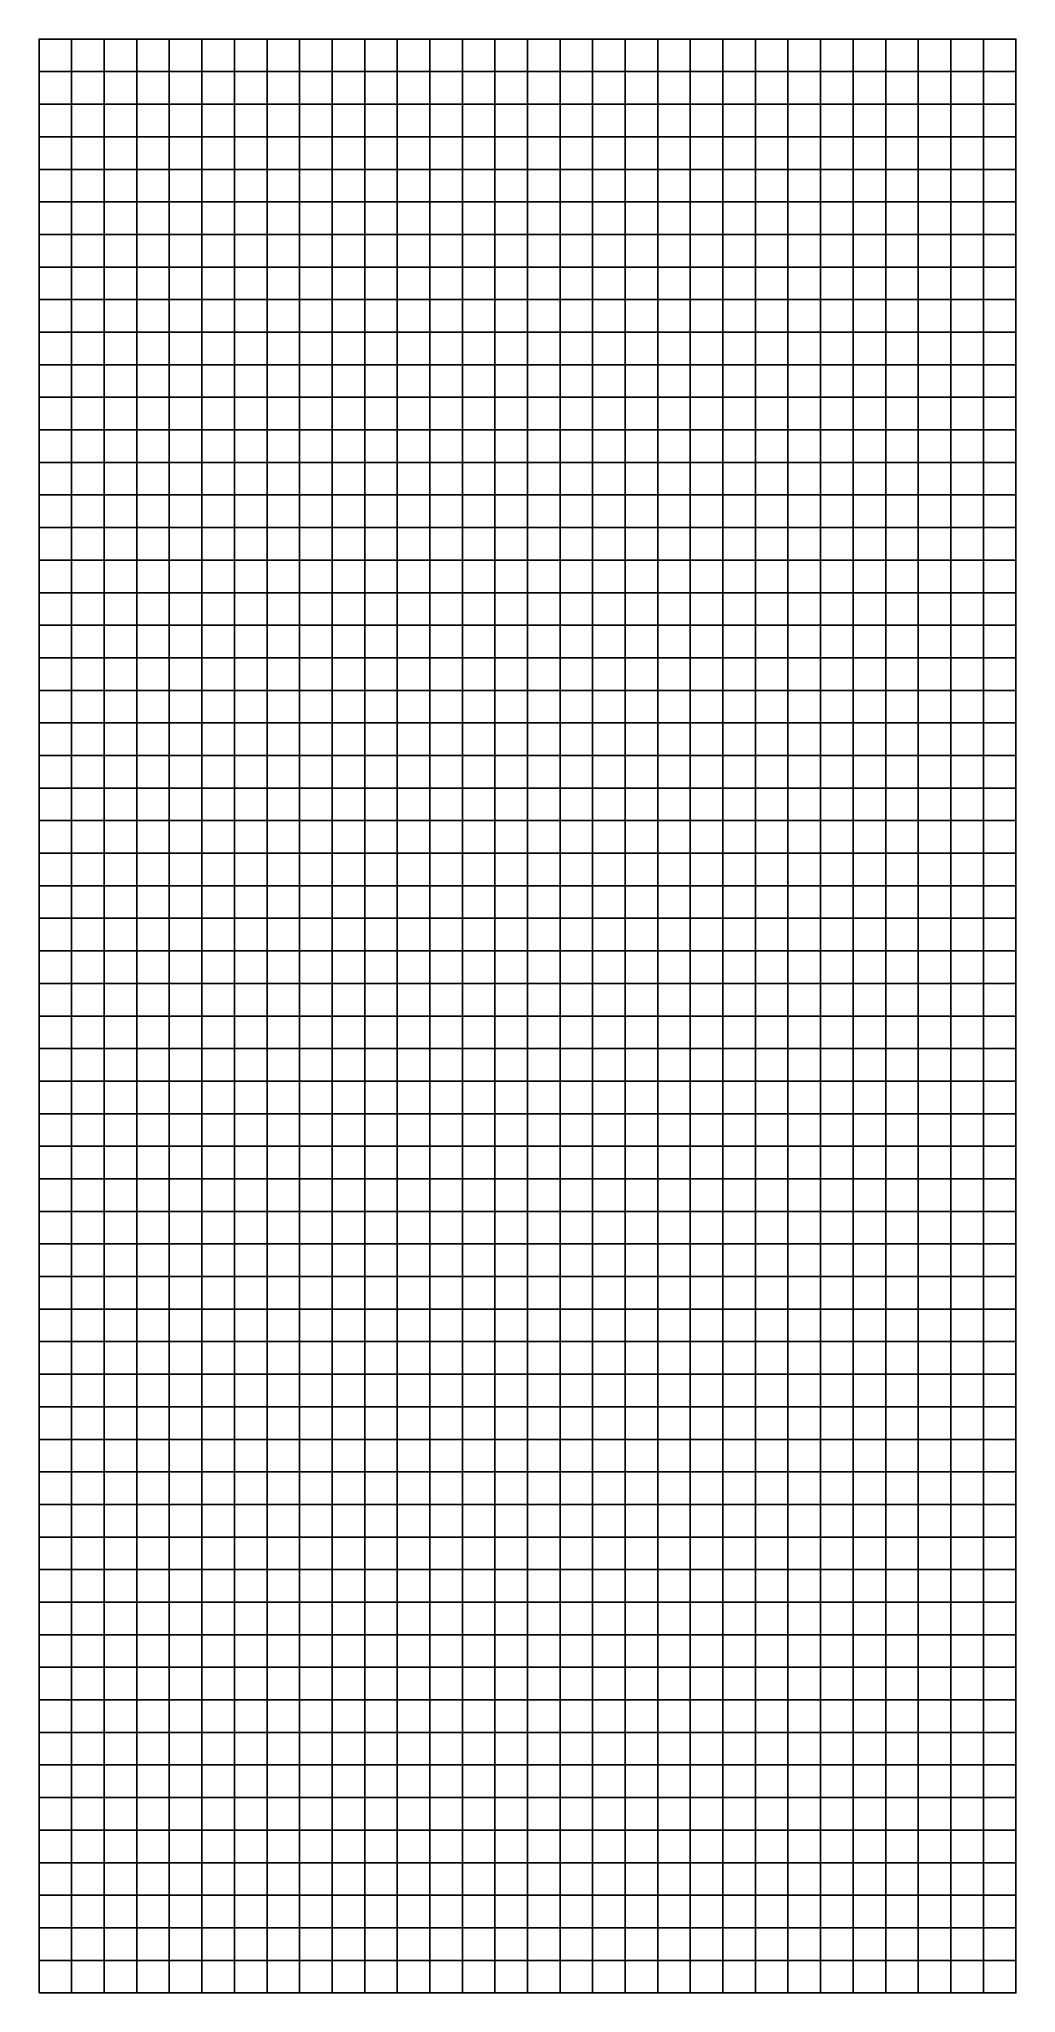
# Model space of a CAD drawing. Header units: metres. Extents: x 650 to 950, y 0 to 600.
import ezdxf

# ---------------------------------------------------------------- set-up
doc = ezdxf.new("R2010")
doc.units = ezdxf.units.M

msp = doc.modelspace()

# ---------------------------------------------------------------- linework, layer by layer
at = {"layer": 'B1'}
for points in [[(650, 590, -58.51), (660, 590, -58.06), (660, 600, -57.56), (650, 600, -58.23)], [(660, 590, -58.06), (670, 590, -57.62), (670, 600, -56.87), (660, 600, -57.56)], [(670, 590, -57.62), (680, 590, -57.48), (680, 600, -56.47), (670, 600, -56.87)], [(680, 590, -57.48), (690, 590, -57.69), (690, 600, -56.47), (680, 600, -56.47)], [(690, 590, -57.69), (700, 590, -58.62), (700, 600, -57.32), (690, 600, -56.47)], [(700, 590, -58.62), (710, 590, -60.39), (710, 600, -59.14), (700, 600, -57.32)], [(710, 590, -60.39), (720, 590, -62.54), (720, 600, -61.42), (710, 600, -59.14)], [(720, 590, -62.54), (730, 590, -64.86), (730, 600, -63.91), (720, 600, -61.42)], [(730, 590, -64.86), (740, 590, -67.29), (740, 600, -66.53), (730, 600, -63.91)], [(740, 590, -67.29), (750, 590, -69.6), (750, 600, -69.01), (740, 600, -66.53)], [(750, 590, -69.6), (760, 590, -71.8), (760, 600, -71.32), (750, 600, -69.01)], [(760, 590, -71.8), (770, 590, -73.93), (770, 600, -73.49), (760, 600, -71.32)], [(770, 590, -73.93), (780, 590, -76.08), (780, 600, -75.7), (770, 600, -73.49)], [(780, 590, -76.08), (790, 590, -77.97), (790, 600, -77.63), (780, 600, -75.7)], [(790, 590, -77.97), (800, 590, -79.55), (800, 600, -79.22), (790, 600, -77.63)], [(800, 590, -79.55), (810, 590, -80.77), (810, 600, -80.45), (800, 600, -79.22)], [(810, 590, -80.77), (820, 590, -81.69), (820, 600, -81.36), (810, 600, -80.45)], [(820, 590, -81.69), (830, 590, -82.13), (830, 600, -81.76), (820, 600, -81.36)], [(830, 590, -82.13), (840, 590, -82.48), (840, 600, -82.03), (830, 600, -81.76)], [(840, 590, -82.48), (850, 590, -82.92), (850, 600, -82.4), (840, 600, -82.03)], [(850, 590, -82.92), (860, 590, -83.28), (860, 600, -82.65), (850, 600, -82.4)], [(860, 590, -83.28), (870, 590, -83.75), (870, 600, -82.96), (860, 600, -82.65)], [(870, 590, -83.75), (880, 590, -84.27), (880, 600, -83.29), (870, 600, -82.96)], [(880, 590, -84.27), (890, 590, -84.9), (890, 600, -83.73), (880, 600, -83.29)], [(890, 590, -84.9), (900, 590, -85.49), (900, 600, -84.18), (890, 600, -83.73)], [(900, 590, -85.49), (910, 590, -86.11), (910, 600, -84.71), (900, 600, -84.18)], [(910, 590, -86.11), (920, 590, -86.62), (920, 600, -85.18), (910, 600, -84.71)], [(920, 590, -86.62), (930, 590, -88.19), (930, 600, -87.06), (920, 600, -85.18)], [(930, 590, -88.19), (940, 590, -89.49), (940, 600, -88.67), (930, 600, -87.06)], [(940, 590, -89.49), (950, 590, -90.64), (950, 600, -90.12), (940, 600, -88.67)], [(650, 580, -58.89), (660, 580, -58.72), (660, 590, -58.06), (650, 590, -58.51)], [(660, 580, -58.72), (670, 580, -58.63), (670, 590, -57.62), (660, 590, -58.06)], [(670, 580, -58.63), (680, 580, -58.83), (680, 590, -57.48), (670, 590, -57.62)], [(680, 580, -58.83), (690, 580, -59.3), (690, 590, -57.69), (680, 590, -57.48)], [(690, 580, -59.3), (700, 580, -60.35), (700, 590, -58.62), (690, 590, -57.69)], [(700, 580, -60.35), (710, 580, -62.06), (710, 590, -60.39), (700, 590, -58.62)], [(710, 580, -62.06), (720, 580, -64.02), (720, 590, -62.54), (710, 590, -60.39)], [(720, 580, -64.02), (730, 580, -66.11), (730, 590, -64.86), (720, 590, -62.54)], [(730, 580, -66.11), (740, 580, -68.3), (740, 590, -67.29), (730, 590, -64.86)], [(740, 580, -68.3), (750, 580, -70.4), (750, 590, -69.6), (740, 590, -67.29)], [(750, 580, -70.4), (760, 580, -72.46), (760, 590, -71.8), (750, 590, -69.6)], [(760, 580, -72.46), (770, 580, -74.51), (770, 590, -73.93), (760, 590, -71.8)], [(770, 580, -74.51), (780, 580, -76.58), (780, 590, -76.08), (770, 590, -73.93)], [(780, 580, -76.58), (790, 580, -78.43), (790, 590, -77.97), (780, 590, -76.08)], [(790, 580, -78.43), (800, 580, -79.98), (800, 590, -79.55), (790, 590, -77.97)], [(800, 580, -79.98), (810, 580, -81.21), (810, 590, -80.77), (800, 590, -79.55)], [(810, 580, -81.21), (820, 580, -82.12), (820, 590, -81.69), (810, 590, -80.77)], [(820, 580, -82.12), (830, 580, -82.63), (830, 590, -82.13), (820, 590, -81.69)], [(830, 580, -82.63), (840, 580, -83.09), (840, 590, -82.48), (830, 590, -82.13)], [(840, 580, -83.09), (850, 580, -83.63), (850, 590, -82.92), (840, 590, -82.48)], [(850, 580, -83.63), (860, 580, -84.14), (860, 590, -83.28), (850, 590, -82.92)], [(860, 580, -84.14), (870, 580, -84.82), (870, 590, -83.75), (860, 590, -83.28)], [(870, 580, -84.82), (880, 580, -85.6), (880, 590, -84.27), (870, 590, -83.75)], [(880, 580, -85.6), (890, 580, -86.46), (890, 590, -84.9), (880, 590, -84.27)], [(890, 580, -86.46), (900, 580, -87.25), (900, 590, -85.49), (890, 590, -84.9)], [(900, 580, -87.25), (910, 580, -87.98), (910, 590, -86.11), (900, 590, -85.49)], [(910, 580, -87.98), (920, 580, -88.53), (920, 590, -86.62), (910, 590, -86.11)], [(920, 580, -88.53), (930, 580, -89.69), (930, 590, -88.19), (920, 590, -86.62)], [(930, 580, -89.69), (940, 580, -90.57), (940, 590, -89.49), (930, 590, -88.19)], [(940, 580, -90.57), (950, 580, -91.33), (950, 590, -90.64), (940, 590, -89.49)], [(650, 570, -59.37), (660, 570, -59.55), (660, 580, -58.72), (650, 580, -58.89)], [(660, 570, -59.55), (670, 570, -59.88), (670, 580, -58.63), (660, 580, -58.72)], [(670, 570, -59.88), (680, 570, -60.51), (680, 580, -58.83), (670, 580, -58.63)], [(680, 570, -60.51), (690, 570, -61.31), (690, 580, -59.3), (680, 580, -58.83)], [(690, 570, -61.31), (700, 570, -62.5), (700, 580, -60.35), (690, 580, -59.3)], [(700, 570, -62.5), (710, 570, -64.15), (710, 580, -62.06), (700, 580, -60.35)], [(710, 570, -64.15), (720, 570, -65.88), (720, 580, -64.02), (710, 580, -62.06)], [(720, 570, -65.88), (730, 570, -67.69), (730, 580, -66.11), (720, 580, -64.02)], [(730, 570, -67.69), (740, 570, -69.56), (740, 580, -68.3), (730, 580, -66.11)], [(740, 570, -69.56), (750, 570, -71.41), (750, 580, -70.4), (740, 580, -68.3)], [(750, 570, -71.41), (760, 570, -73.28), (760, 580, -72.46), (750, 580, -70.4)], [(760, 570, -73.28), (770, 570, -75.23), (770, 580, -74.51), (760, 580, -72.46)], [(770, 570, -75.23), (780, 570, -77.2), (780, 580, -76.58), (770, 580, -74.51)], [(780, 570, -77.2), (790, 570, -78.99), (790, 580, -78.43), (780, 580, -76.58)], [(790, 570, -78.99), (800, 570, -80.52), (800, 580, -79.98), (790, 580, -78.43)], [(800, 570, -80.52), (810, 570, -81.75), (810, 580, -81.21), (800, 580, -79.98)], [(810, 570, -81.75), (820, 570, -82.67), (820, 580, -82.12), (810, 580, -81.21)], [(820, 570, -82.67), (830, 570, -83.26), (830, 580, -82.63), (820, 580, -82.12)], [(830, 570, -83.26), (840, 570, -83.84), (840, 580, -83.09), (830, 580, -82.63)], [(840, 570, -83.84), (850, 570, -84.52), (850, 580, -83.63), (840, 580, -83.09)], [(850, 570, -84.52), (860, 570, -85.21), (860, 580, -84.14), (850, 580, -83.63)], [(860, 570, -85.21), (870, 570, -86.16), (870, 580, -84.82), (860, 580, -84.14)], [(870, 570, -86.16), (880, 570, -87.27), (880, 580, -85.6), (870, 580, -84.82)], [(880, 570, -87.27), (890, 570, -88.44), (890, 580, -86.46), (880, 580, -85.6)], [(890, 570, -88.44), (900, 570, -89.46), (900, 580, -87.25), (890, 580, -86.46)], [(900, 570, -89.46), (910, 570, -90.33), (910, 580, -87.98), (900, 580, -87.25)], [(910, 570, -90.33), (920, 570, -90.93), (920, 580, -88.53), (910, 580, -87.98)], [(920, 570, -90.93), (930, 570, -91.58), (930, 580, -89.69), (920, 580, -88.53)], [(930, 570, -91.58), (940, 570, -91.93), (940, 580, -90.57), (930, 580, -89.69)], [(940, 570, -91.93), (950, 570, -92.19), (950, 580, -91.33), (940, 580, -90.57)], [(650, 560, -59.55), (660, 560, -60.01), (660, 570, -59.55), (650, 570, -59.37)], [(660, 560, -60.01), (670, 560, -60.68), (670, 570, -59.88), (660, 570, -59.55)], [(670, 560, -60.68), (680, 560, -61.65), (680, 570, -60.51), (670, 570, -59.88)], [(680, 560, -61.65), (690, 560, -62.73), (690, 570, -61.31), (680, 570, -60.51)], [(690, 560, -62.73), (700, 560, -64.04), (700, 570, -62.5), (690, 570, -61.31)], [(700, 560, -64.04), (710, 560, -65.64), (710, 570, -64.15), (700, 570, -62.5)], [(710, 560, -65.64), (720, 560, -67.18), (720, 570, -65.88), (710, 570, -64.15)], [(720, 560, -67.18), (730, 560, -68.77), (730, 570, -67.69), (720, 570, -65.88)], [(730, 560, -68.77), (740, 560, -70.4), (740, 570, -69.56), (730, 570, -67.69)], [(740, 560, -70.4), (750, 560, -72.06), (750, 570, -71.41), (740, 570, -69.56)], [(750, 560, -72.06), (760, 560, -73.79), (760, 570, -73.28), (750, 570, -71.41)], [(760, 560, -73.79), (770, 560, -75.68), (770, 570, -75.23), (760, 570, -73.28)], [(770, 560, -75.68), (780, 560, -77.58), (780, 570, -77.2), (770, 570, -75.23)], [(780, 560, -77.58), (790, 560, -79.34), (790, 570, -78.99), (780, 570, -77.2)], [(790, 560, -79.34), (800, 560, -80.85), (800, 570, -80.52), (790, 570, -78.99)], [(800, 560, -80.85), (810, 560, -82.1), (810, 570, -81.75), (800, 570, -80.52)], [(810, 560, -82.1), (820, 560, -83.04), (820, 570, -82.67), (810, 570, -81.75)], [(820, 560, -83.04), (830, 560, -83.7), (830, 570, -83.26), (820, 570, -82.67)], [(830, 560, -83.7), (840, 560, -84.39), (840, 570, -83.84), (830, 570, -83.26)], [(840, 560, -84.39), (850, 560, -85.19), (850, 570, -84.52), (840, 570, -83.84)], [(850, 560, -85.19), (860, 560, -86.04), (860, 570, -85.21), (850, 570, -84.52)], [(860, 560, -86.04), (870, 560, -87.2), (870, 570, -86.16), (860, 570, -85.21)], [(870, 560, -87.2), (880, 560, -88.57), (880, 570, -87.27), (870, 570, -86.16)], [(880, 560, -88.57), (890, 560, -89.99), (890, 570, -88.44), (880, 570, -87.27)], [(890, 560, -89.99), (900, 560, -91.23), (900, 570, -89.46), (890, 570, -88.44)], [(900, 560, -91.23), (910, 560, -92.23), (910, 570, -90.33), (900, 570, -89.46)], [(910, 560, -92.23), (920, 560, -92.91), (920, 570, -90.93), (910, 570, -90.33)], [(920, 560, -92.91), (930, 560, -93.14), (930, 570, -91.58), (920, 570, -90.93)], [(930, 560, -93.14), (940, 560, -93.06), (940, 570, -91.93), (930, 570, -91.58)], [(940, 560, -93.06), (950, 560, -92.91), (950, 570, -92.19), (940, 570, -91.93)], [(650, 550, -59.42), (660, 550, -60.09), (660, 560, -60.01), (650, 560, -59.55)], [(660, 550, -60.09), (670, 550, -61.02), (670, 560, -60.68), (660, 560, -60.01)], [(670, 550, -61.02), (680, 550, -62.25), (680, 560, -61.65), (670, 560, -60.68)], [(680, 550, -62.25), (690, 550, -63.55), (690, 560, -62.73), (680, 560, -61.65)], [(690, 550, -63.55), (700, 550, -64.96), (700, 560, -64.04), (690, 560, -62.73)], [(700, 550, -64.96), (710, 550, -66.52), (710, 560, -65.64), (700, 560, -64.04)], [(710, 550, -66.52), (720, 550, -67.93), (720, 560, -67.18), (710, 560, -65.64)], [(720, 550, -67.93), (730, 550, -69.36), (730, 560, -68.77), (720, 560, -67.18)], [(730, 550, -69.36), (740, 550, -70.82), (740, 560, -70.4), (730, 560, -68.77)], [(740, 550, -70.82), (750, 550, -72.34), (750, 560, -72.06), (740, 560, -70.4)], [(750, 550, -72.34), (760, 550, -73.99), (760, 560, -73.79), (750, 560, -72.06)], [(760, 550, -73.99), (770, 550, -75.85), (770, 560, -75.68), (760, 560, -73.79)], [(770, 550, -75.85), (780, 550, -77.72), (780, 560, -77.58), (770, 560, -75.68)], [(780, 550, -77.72), (790, 550, -79.47), (790, 560, -79.34), (780, 560, -77.58)], [(790, 550, -79.47), (800, 550, -80.98), (800, 560, -80.85), (790, 560, -79.34)], [(800, 550, -80.98), (810, 550, -82.25), (810, 560, -82.1), (800, 560, -80.85)], [(810, 550, -82.25), (820, 550, -83.24), (820, 560, -83.04), (810, 560, -82.1)], [(820, 550, -83.24), (830, 550, -83.98), (830, 560, -83.7), (820, 560, -83.04)], [(830, 550, -83.98), (840, 550, -84.75), (840, 560, -84.39), (830, 560, -83.7)], [(840, 550, -84.75), (850, 550, -85.65), (850, 560, -85.19), (840, 560, -84.39)], [(850, 550, -85.65), (860, 550, -86.62), (860, 560, -86.04), (850, 560, -85.19)], [(860, 550, -86.62), (870, 550, -87.94), (870, 560, -87.2), (860, 560, -86.04)], [(870, 550, -87.94), (880, 550, -89.52), (880, 560, -88.57), (870, 560, -87.2)], [(880, 550, -89.52), (890, 550, -91.13), (890, 560, -89.99), (880, 560, -88.57)], [(890, 550, -91.13), (900, 550, -92.56), (900, 560, -91.23), (890, 560, -89.99)], [(900, 550, -92.56), (910, 550, -93.7), (910, 560, -92.23), (900, 560, -91.23)], [(910, 550, -93.7), (920, 550, -94.48), (920, 560, -92.91), (910, 560, -92.23)], [(920, 550, -94.48), (930, 550, -94.38), (930, 560, -93.14), (920, 560, -92.91)], [(930, 550, -94.38), (940, 550, -93.98), (940, 560, -93.06), (930, 560, -93.14)], [(940, 550, -93.98), (950, 550, -93.48), (950, 560, -92.91), (940, 560, -93.06)], [(650, 540, -59), (660, 540, -59.81), (660, 550, -60.09), (650, 550, -59.42)], [(660, 540, -59.81), (670, 540, -60.9), (670, 550, -61.02), (660, 550, -60.09)], [(670, 540, -60.9), (680, 540, -62.33), (680, 550, -62.25), (670, 550, -61.02)], [(680, 540, -62.33), (690, 540, -63.79), (690, 550, -63.55), (680, 550, -62.25)], [(690, 540, -63.79), (700, 540, -65.27), (700, 550, -64.96), (690, 550, -63.55)], [(700, 540, -65.27), (710, 540, -66.79), (710, 550, -66.52), (700, 550, -64.96)], [(710, 540, -66.79), (720, 540, -68.12), (720, 550, -67.93), (710, 550, -66.52)], [(720, 540, -68.12), (730, 540, -69.45), (730, 550, -69.36), (720, 550, -67.93)], [(730, 540, -69.45), (740, 540, -70.8), (740, 550, -70.82), (730, 550, -69.36)], [(740, 540, -70.8), (750, 540, -72.26), (750, 550, -72.34), (740, 550, -70.82)], [(750, 540, -72.26), (760, 540, -73.88), (760, 550, -73.99), (750, 550, -72.34)], [(760, 540, -73.88), (770, 540, -75.74), (770, 550, -75.85), (760, 550, -73.99)], [(770, 540, -75.74), (780, 540, -77.6), (780, 550, -77.72), (770, 550, -75.85)], [(780, 540, -77.6), (790, 540, -79.38), (790, 550, -79.47), (780, 550, -77.72)], [(790, 540, -79.38), (800, 540, -80.9), (800, 550, -80.98), (790, 550, -79.47)], [(800, 540, -80.9), (810, 540, -82.22), (810, 550, -82.25), (800, 550, -80.98)], [(810, 540, -82.22), (820, 540, -83.27), (820, 550, -83.24), (810, 550, -82.25)], [(820, 540, -83.27), (830, 540, -84.09), (830, 550, -83.98), (820, 550, -83.24)], [(830, 540, -84.09), (840, 540, -84.92), (840, 550, -84.75), (830, 550, -83.98)], [(840, 540, -84.92), (850, 540, -85.89), (850, 550, -85.65), (840, 550, -84.75)], [(850, 540, -85.89), (860, 540, -86.96), (860, 550, -86.62), (850, 550, -85.65)], [(860, 540, -86.96), (870, 540, -88.36), (870, 550, -87.94), (860, 550, -86.62)], [(870, 540, -88.36), (880, 540, -90.09), (880, 550, -89.52), (870, 550, -87.94)], [(880, 540, -90.09), (890, 540, -91.85), (890, 550, -91.13), (880, 550, -89.52)], [(890, 540, -91.85), (900, 540, -93.45), (900, 550, -92.56), (890, 550, -91.13)], [(900, 540, -93.45), (910, 540, -94.73), (910, 550, -93.7), (900, 550, -92.56)], [(910, 540, -94.73), (920, 540, -95.62), (920, 550, -94.48), (910, 550, -93.7)], [(920, 540, -95.62), (930, 540, -95.47), (930, 550, -94.38), (920, 550, -94.48)], [(930, 540, -95.47), (940, 540, -95), (940, 550, -93.98), (930, 550, -94.38)], [(940, 540, -95), (950, 540, -94.42), (950, 550, -93.48), (940, 550, -93.98)], [(650, 530, -58.27), (660, 530, -59.16), (660, 540, -59.81), (650, 540, -59)], [(660, 530, -59.16), (670, 530, -60.34), (670, 540, -60.9), (660, 540, -59.81)], [(670, 530, -60.34), (680, 530, -61.87), (680, 540, -62.33), (670, 540, -60.9)], [(680, 530, -61.87), (690, 530, -63.42), (690, 540, -63.79), (680, 540, -62.33)], [(690, 530, -63.42), (700, 530, -64.96), (700, 540, -65.27), (690, 540, -63.79)], [(700, 530, -64.96), (710, 530, -66.44), (710, 540, -66.79), (700, 540, -65.27)], [(710, 530, -66.44), (720, 530, -67.75), (720, 540, -68.12), (710, 540, -66.79)], [(720, 530, -67.75), (730, 530, -69.04), (730, 540, -69.45), (720, 540, -68.12)], [(730, 530, -69.04), (740, 530, -70.35), (740, 540, -70.8), (730, 540, -69.45)], [(740, 530, -70.35), (750, 530, -71.81), (750, 540, -72.26), (740, 540, -70.8)], [(750, 530, -71.81), (760, 530, -73.46), (760, 540, -73.88), (750, 540, -72.26)], [(760, 530, -73.46), (770, 530, -75.35), (770, 540, -75.74), (760, 540, -73.88)], [(770, 530, -75.35), (780, 530, -77.23), (780, 540, -77.6), (770, 540, -75.74)], [(780, 530, -77.23), (790, 530, -79.06), (790, 540, -79.38), (780, 540, -77.6)], [(790, 530, -79.06), (800, 530, -80.62), (800, 540, -80.9), (790, 540, -79.38)], [(800, 530, -80.62), (810, 530, -82), (810, 540, -82.22), (800, 540, -80.9)], [(810, 530, -82), (820, 530, -83.14), (820, 540, -83.27), (810, 540, -82.22)], [(820, 530, -83.14), (830, 530, -84.04), (830, 540, -84.09), (820, 540, -83.27)], [(830, 530, -84.04), (840, 530, -84.92), (840, 540, -84.92), (830, 540, -84.09)], [(840, 530, -84.92), (850, 530, -85.93), (850, 540, -85.89), (840, 540, -84.92)], [(850, 530, -85.93), (860, 530, -87.04), (860, 540, -86.96), (850, 540, -85.89)], [(860, 530, -87.04), (870, 530, -88.47), (870, 540, -88.36), (860, 540, -86.96)], [(870, 530, -88.47), (880, 530, -90.28), (880, 540, -90.09), (870, 540, -88.36)], [(880, 530, -90.28), (890, 530, -92.13), (890, 540, -91.85), (880, 540, -90.09)], [(890, 530, -92.13), (900, 530, -93.86), (900, 540, -93.45), (890, 540, -91.85)], [(900, 530, -93.86), (910, 530, -95.31), (910, 540, -94.73), (900, 540, -93.45)], [(910, 530, -95.31), (920, 530, -96.34), (920, 540, -95.62), (910, 540, -94.73)], [(920, 530, -96.34), (930, 530, -96.32), (930, 540, -95.47), (920, 540, -95.62)], [(930, 530, -96.32), (940, 530, -95.96), (940, 540, -95), (930, 540, -95.47)], [(940, 530, -95.96), (950, 530, -95.46), (950, 540, -94.42), (940, 540, -95)], [(650, 520, -57.25), (660, 520, -58.13), (660, 530, -59.16), (650, 530, -58.27)], [(660, 520, -58.13), (670, 520, -59.31), (670, 530, -60.34), (660, 530, -59.16)], [(670, 520, -59.31), (680, 520, -60.87), (680, 530, -61.87), (670, 530, -60.34)], [(680, 520, -60.87), (690, 520, -62.47), (690, 530, -63.42), (680, 530, -61.87)], [(690, 520, -62.47), (700, 520, -64.03), (700, 530, -64.96), (690, 530, -63.42)], [(700, 520, -64.03), (710, 520, -65.49), (710, 530, -66.44), (700, 530, -64.96)], [(710, 520, -65.49), (720, 520, -66.83), (720, 530, -67.75), (710, 530, -66.44)], [(720, 520, -66.83), (730, 520, -68.13), (730, 530, -69.04), (720, 530, -67.75)], [(730, 520, -68.13), (740, 520, -69.47), (740, 530, -70.35), (730, 530, -69.04)], [(740, 520, -69.47), (750, 520, -71), (750, 530, -71.81), (740, 530, -70.35)], [(750, 520, -71), (760, 520, -72.73), (760, 530, -73.46), (750, 530, -71.81)], [(760, 520, -72.73), (770, 520, -74.68), (770, 530, -75.35), (760, 530, -73.46)], [(770, 520, -74.68), (780, 520, -76.62), (780, 530, -77.23), (770, 530, -75.35)], [(780, 520, -76.62), (790, 520, -78.53), (790, 530, -79.06), (780, 530, -77.23)], [(790, 520, -78.53), (800, 520, -80.14), (800, 530, -80.62), (790, 530, -79.06)], [(800, 520, -80.14), (810, 520, -81.6), (810, 530, -82), (800, 530, -80.62)], [(810, 520, -81.6), (820, 520, -82.85), (820, 530, -83.14), (810, 530, -82)], [(820, 520, -82.85), (830, 520, -83.82), (830, 530, -84.04), (820, 530, -83.14)], [(830, 520, -83.82), (840, 520, -84.72), (840, 530, -84.92), (830, 530, -84.04)], [(840, 520, -84.72), (850, 520, -85.75), (850, 530, -85.93), (840, 530, -84.92)], [(850, 520, -85.75), (860, 520, -86.87), (860, 530, -87.04), (850, 530, -85.93)], [(860, 520, -86.87), (870, 520, -88.25), (870, 530, -88.47), (860, 530, -87.04)], [(870, 520, -88.25), (880, 520, -90.07), (880, 530, -90.28), (870, 530, -88.47)], [(880, 520, -90.07), (890, 520, -91.97), (890, 530, -92.13), (880, 530, -90.28)], [(890, 520, -91.97), (900, 520, -93.82), (900, 530, -93.86), (890, 530, -92.13)], [(900, 520, -93.82), (910, 520, -95.44), (910, 530, -95.31), (900, 530, -93.86)], [(910, 520, -95.44), (920, 520, -96.64), (920, 530, -96.34), (910, 530, -95.31)], [(920, 520, -96.64), (930, 520, -96.89), (930, 530, -96.32), (920, 530, -96.34)], [(930, 520, -96.89), (940, 520, -96.78), (940, 530, -95.96), (930, 530, -96.32)], [(940, 520, -96.78), (950, 520, -96.48), (950, 530, -95.46), (940, 530, -95.96)], [(650, 510, -56.4), (660, 510, -57.26), (660, 520, -58.13), (650, 520, -57.25)], [(660, 510, -57.26), (670, 510, -58.41), (670, 520, -59.31), (660, 520, -58.13)], [(670, 510, -58.41), (680, 510, -59.95), (680, 520, -60.87), (670, 520, -59.31)], [(680, 510, -59.95), (690, 510, -61.55), (690, 520, -62.47), (680, 520, -60.87)], [(690, 510, -61.55), (700, 510, -63.09), (700, 520, -64.03), (690, 520, -62.47)], [(700, 510, -63.09), (710, 510, -64.5), (710, 520, -65.49), (700, 520, -64.03)], [(710, 510, -64.5), (720, 510, -65.85), (720, 520, -66.83), (710, 520, -65.49)], [(720, 510, -65.85), (730, 510, -67.13), (730, 520, -68.13), (720, 520, -66.83)], [(730, 510, -67.13), (740, 510, -68.46), (740, 520, -69.47), (730, 520, -68.13)], [(740, 510, -68.46), (750, 510, -69.99), (750, 520, -71), (740, 520, -69.47)], [(750, 510, -69.99), (760, 510, -71.75), (760, 520, -72.73), (750, 520, -71)], [(760, 510, -71.75), (770, 510, -73.7), (770, 520, -74.68), (760, 520, -72.73)], [(770, 510, -73.7), (780, 510, -75.66), (780, 520, -76.62), (770, 520, -74.68)], [(780, 510, -75.66), (790, 510, -77.61), (790, 520, -78.53), (780, 520, -76.62)], [(790, 510, -77.61), (800, 510, -79.26), (800, 520, -80.14), (790, 520, -78.53)], [(800, 510, -79.26), (810, 510, -80.78), (810, 520, -81.6), (800, 520, -80.14)], [(810, 510, -80.78), (820, 510, -82.13), (820, 520, -82.85), (810, 520, -81.6)], [(820, 510, -82.13), (830, 510, -83.19), (830, 520, -83.82), (820, 520, -82.85)], [(830, 510, -83.19), (840, 510, -84.14), (840, 520, -84.72), (830, 520, -83.82)], [(840, 510, -84.14), (850, 510, -85.2), (850, 520, -85.75), (840, 520, -84.72)], [(850, 510, -85.2), (860, 510, -86.33), (860, 520, -86.87), (850, 520, -85.75)], [(860, 510, -86.33), (870, 510, -87.68), (870, 520, -88.25), (860, 520, -86.87)], [(870, 510, -87.68), (880, 510, -89.48), (880, 520, -90.07), (870, 520, -88.25)], [(880, 510, -89.48), (890, 510, -91.37), (890, 520, -91.97), (880, 520, -90.07)], [(890, 510, -91.37), (900, 510, -93.25), (900, 520, -93.82), (890, 520, -91.97)], [(900, 510, -93.25), (910, 510, -94.95), (910, 520, -95.44), (900, 520, -93.82)], [(910, 510, -94.95), (920, 510, -96.25), (920, 520, -96.64), (910, 520, -95.44)], [(920, 510, -96.25), (930, 510, -96.76), (930, 520, -96.89), (920, 520, -96.64)], [(930, 510, -96.76), (940, 510, -96.92), (940, 520, -96.78), (930, 520, -96.89)], [(940, 510, -96.92), (950, 510, -96.85), (950, 520, -96.48), (940, 520, -96.78)], [(650, 500, -55.75), (660, 500, -56.56), (660, 510, -57.26), (650, 510, -56.4)], [(660, 500, -56.56), (670, 500, -57.64), (670, 510, -58.41), (660, 510, -57.26)], [(670, 500, -57.64), (680, 500, -59.12), (680, 510, -59.95), (670, 510, -58.41)], [(680, 500, -59.12), (690, 500, -60.66), (690, 510, -61.55), (680, 510, -59.95)], [(690, 500, -60.66), (700, 500, -62.13), (700, 510, -63.09), (690, 510, -61.55)], [(700, 500, -62.13), (710, 500, -63.49), (710, 510, -64.5), (700, 510, -63.09)], [(710, 500, -63.49), (720, 500, -64.8), (720, 510, -65.85), (710, 510, -64.5)], [(720, 500, -64.8), (730, 500, -66.03), (730, 510, -67.13), (720, 510, -65.85)], [(730, 500, -66.03), (740, 500, -67.31), (740, 510, -68.46), (730, 510, -67.13)], [(740, 500, -67.31), (750, 500, -68.81), (750, 510, -69.99), (740, 510, -68.46)], [(750, 500, -68.81), (760, 500, -70.52), (760, 510, -71.75), (750, 510, -69.99)], [(760, 500, -70.52), (770, 500, -72.42), (770, 510, -73.7), (760, 510, -71.75)], [(770, 500, -72.42), (780, 500, -74.35), (780, 510, -75.66), (770, 510, -73.7)], [(780, 500, -74.35), (790, 500, -76.3), (790, 510, -77.61), (780, 510, -75.66)], [(790, 500, -76.3), (800, 500, -77.97), (800, 510, -79.26), (790, 510, -77.61)], [(800, 500, -77.97), (810, 500, -79.55), (810, 510, -80.78), (800, 510, -79.26)], [(810, 500, -79.55), (820, 500, -80.98), (820, 510, -82.13), (810, 510, -80.78)], [(820, 500, -80.98), (830, 500, -82.14), (830, 510, -83.19), (820, 510, -82.13)], [(830, 500, -82.14), (840, 500, -83.17), (840, 510, -84.14), (830, 510, -83.19)], [(840, 500, -83.17), (850, 500, -84.27), (850, 510, -85.2), (840, 510, -84.14)], [(850, 500, -84.27), (860, 500, -85.43), (860, 510, -86.33), (850, 510, -85.2)], [(860, 500, -85.43), (870, 500, -86.76), (870, 510, -87.68), (860, 510, -86.33)], [(870, 500, -86.76), (880, 500, -88.5), (880, 510, -89.48), (870, 510, -87.68)], [(880, 500, -88.5), (890, 500, -90.33), (890, 510, -91.37), (880, 510, -89.48)], [(890, 500, -90.33), (900, 500, -92.15), (900, 510, -93.25), (890, 510, -91.37)], [(900, 500, -92.15), (910, 500, -93.84), (910, 510, -94.95), (900, 510, -93.25)], [(910, 500, -93.84), (920, 500, -95.16), (920, 510, -96.25), (910, 510, -94.95)], [(920, 500, -95.16), (930, 500, -95.94), (930, 510, -96.76), (920, 510, -96.25)], [(930, 500, -95.94), (940, 500, -96.37), (940, 510, -96.92), (930, 510, -96.76)], [(940, 500, -96.37), (950, 500, -96.57), (950, 510, -96.85), (940, 510, -96.92)], [(650, 490, -55.29), (660, 490, -56.03), (660, 500, -56.56), (650, 500, -55.75)], [(660, 490, -56.03), (670, 490, -57), (670, 500, -57.64), (660, 500, -56.56)], [(670, 490, -57), (680, 490, -58.37), (680, 500, -59.12), (670, 500, -57.64)], [(680, 490, -58.37), (690, 490, -59.8), (690, 500, -60.66), (680, 500, -59.12)], [(690, 490, -59.8), (700, 490, -61.16), (700, 500, -62.13), (690, 500, -60.66)], [(700, 490, -61.16), (710, 490, -62.45), (710, 500, -63.49), (700, 500, -62.13)], [(710, 490, -62.45), (720, 490, -63.71), (720, 500, -64.8), (710, 500, -63.49)], [(720, 490, -63.71), (730, 490, -64.85), (730, 500, -66.03), (720, 500, -64.8)], [(730, 490, -64.85), (740, 490, -66.03), (740, 500, -67.31), (730, 500, -66.03)], [(740, 490, -66.03), (750, 490, -67.45), (750, 500, -68.81), (740, 500, -67.31)], [(750, 490, -67.45), (760, 490, -69.04), (760, 500, -70.52), (750, 500, -68.81)], [(760, 490, -69.04), (770, 490, -70.84), (770, 500, -72.42), (760, 500, -70.52)], [(770, 490, -70.84), (780, 490, -72.7), (780, 500, -74.35), (770, 500, -72.42)], [(780, 490, -72.7), (790, 490, -74.61), (790, 500, -76.3), (780, 500, -74.35)], [(790, 490, -74.61), (800, 490, -76.28), (800, 500, -77.97), (790, 500, -76.3)], [(800, 490, -76.28), (810, 490, -77.9), (810, 500, -79.55), (800, 500, -77.97)], [(810, 490, -77.9), (820, 490, -79.41), (820, 500, -80.98), (810, 500, -79.55)], [(820, 490, -79.41), (830, 490, -80.67), (830, 500, -82.14), (820, 500, -80.98)], [(830, 490, -80.67), (840, 490, -81.79), (840, 500, -83.17), (830, 500, -82.14)], [(840, 490, -81.79), (850, 490, -82.96), (850, 500, -84.27), (840, 500, -83.17)], [(850, 490, -82.96), (860, 490, -84.15), (860, 500, -85.43), (850, 500, -84.27)], [(860, 490, -84.15), (870, 490, -85.47), (870, 500, -86.76), (860, 500, -85.43)], [(870, 490, -85.47), (880, 490, -87.14), (880, 500, -88.5), (870, 500, -86.76)], [(880, 490, -87.14), (890, 490, -88.85), (890, 500, -90.33), (880, 500, -88.5)], [(890, 490, -88.85), (900, 490, -90.54), (900, 500, -92.15), (890, 500, -90.33)], [(900, 490, -90.54), (910, 490, -92.12), (910, 500, -93.84), (900, 500, -92.15)], [(910, 490, -92.12), (920, 490, -93.38), (920, 500, -95.16), (910, 500, -93.84)], [(920, 490, -93.38), (930, 490, -94.29), (930, 500, -95.94), (920, 500, -95.16)], [(930, 490, -94.29), (940, 490, -94.9), (940, 500, -96.37), (930, 500, -95.94)], [(940, 490, -94.9), (950, 490, -95.29), (950, 500, -96.57), (940, 500, -96.37)], [(650, 480, -55.01), (660, 480, -55.66), (660, 490, -56.03), (650, 490, -55.29)], [(660, 480, -55.66), (670, 480, -56.49), (670, 490, -57), (660, 490, -56.03)], [(670, 480, -56.49), (680, 480, -57.7), (680, 490, -58.37), (670, 490, -57)], [(680, 480, -57.7), (690, 480, -58.98), (690, 490, -59.8), (680, 490, -58.37)], [(690, 480, -58.98), (700, 480, -60.18), (700, 490, -61.16), (690, 490, -59.8)], [(700, 480, -60.18), (710, 480, -61.37), (710, 490, -62.45), (700, 490, -61.16)], [(710, 480, -61.37), (720, 480, -62.55), (720, 490, -63.71), (710, 490, -62.45)], [(720, 480, -62.55), (730, 480, -63.57), (730, 490, -64.85), (720, 490, -63.71)], [(730, 480, -63.57), (740, 480, -64.62), (740, 490, -66.03), (730, 490, -64.85)], [(740, 480, -64.62), (750, 480, -65.91), (750, 490, -67.45), (740, 490, -66.03)], [(750, 480, -65.91), (760, 480, -67.32), (760, 490, -69.04), (750, 490, -67.45)], [(760, 480, -67.32), (770, 480, -68.95), (770, 490, -70.84), (760, 490, -69.04)], [(770, 480, -68.95), (780, 480, -70.71), (780, 490, -72.7), (770, 490, -70.84)], [(780, 480, -70.71), (790, 480, -72.53), (790, 490, -74.61), (780, 490, -72.7)], [(790, 480, -72.53), (800, 480, -74.19), (800, 490, -76.28), (790, 490, -74.61)], [(800, 480, -74.19), (810, 480, -75.84), (810, 490, -77.9), (800, 490, -76.28)], [(810, 480, -75.84), (820, 480, -77.4), (820, 490, -79.41), (810, 490, -77.9)], [(820, 480, -77.4), (830, 480, -78.77), (830, 490, -80.67), (820, 490, -79.41)], [(830, 480, -78.77), (840, 480, -80), (840, 490, -81.79), (830, 490, -80.67)], [(840, 480, -80), (850, 480, -81.25), (850, 490, -82.96), (840, 490, -81.79)], [(850, 480, -81.25), (860, 480, -82.51), (860, 490, -84.15), (850, 490, -82.96)], [(860, 480, -82.51), (870, 480, -83.83), (870, 490, -85.47), (860, 490, -84.15)], [(870, 480, -83.83), (880, 480, -85.39), (880, 490, -87.14), (870, 490, -85.47)], [(880, 480, -85.39), (890, 480, -86.93), (890, 490, -88.85), (880, 490, -87.14)], [(890, 480, -86.93), (900, 480, -88.4), (900, 490, -90.54), (890, 490, -88.85)], [(900, 480, -88.4), (910, 480, -89.77), (910, 490, -92.12), (900, 490, -90.54)], [(910, 480, -89.77), (920, 480, -90.91), (920, 490, -93.38), (910, 490, -92.12)], [(920, 480, -90.91), (930, 480, -91.94), (930, 490, -94.29), (920, 490, -93.38)], [(930, 480, -91.94), (940, 480, -92.74), (940, 490, -94.9), (930, 490, -94.29)], [(940, 480, -92.74), (950, 480, -93.36), (950, 490, -95.29), (940, 490, -94.9)], [(650, 470, -54.92), (660, 470, -55.45), (660, 480, -55.66), (650, 480, -55.01)], [(660, 470, -55.45), (670, 470, -56.1), (670, 480, -56.49), (660, 480, -55.66)], [(670, 470, -56.1), (680, 470, -57.11), (680, 480, -57.7), (670, 480, -56.49)], [(680, 470, -57.11), (690, 470, -58.18), (690, 480, -58.98), (680, 480, -57.7)], [(690, 470, -58.18), (700, 470, -59.18), (700, 480, -60.18), (690, 480, -58.98)], [(700, 470, -59.18), (710, 470, -60.27), (710, 480, -61.37), (700, 480, -60.18)], [(710, 470, -60.27), (720, 470, -61.35), (720, 480, -62.55), (710, 480, -61.37)], [(720, 470, -61.35), (730, 470, -62.2), (730, 480, -63.57), (720, 480, -62.55)], [(730, 470, -62.2), (740, 470, -63.07), (740, 480, -64.62), (730, 480, -63.57)], [(740, 470, -63.07), (750, 470, -64.17), (750, 480, -65.91), (740, 480, -64.62)], [(750, 470, -64.17), (760, 470, -65.34), (760, 480, -67.32), (750, 480, -65.91)], [(760, 470, -65.34), (770, 470, -66.76), (770, 480, -68.95), (760, 480, -67.32)], [(770, 470, -66.76), (780, 470, -68.37), (780, 480, -70.71), (770, 480, -68.95)], [(780, 470, -68.37), (790, 470, -70.07), (790, 480, -72.53), (780, 480, -70.71)], [(790, 470, -70.07), (800, 470, -71.68), (800, 480, -74.19), (790, 480, -72.53)], [(800, 470, -71.68), (810, 470, -73.35), (810, 480, -75.84), (800, 480, -74.19)], [(810, 470, -73.35), (820, 470, -74.95), (820, 480, -77.4), (810, 480, -75.84)], [(820, 470, -74.95), (830, 470, -76.44), (830, 480, -78.77), (820, 480, -77.4)], [(830, 470, -76.44), (840, 470, -77.8), (840, 480, -80), (830, 480, -78.77)], [(840, 470, -77.8), (850, 470, -79.16), (850, 480, -81.25), (840, 480, -80)], [(850, 470, -79.16), (860, 470, -80.49), (860, 480, -82.51), (850, 480, -81.25)], [(860, 470, -80.49), (870, 470, -81.83), (870, 480, -83.83), (860, 480, -82.51)], [(870, 470, -81.83), (880, 470, -83.26), (880, 480, -85.39), (870, 480, -83.83)], [(880, 470, -83.26), (890, 470, -84.57), (890, 480, -86.93), (880, 480, -85.39)], [(890, 470, -84.57), (900, 470, -85.74), (900, 480, -88.4), (890, 480, -86.93)], [(900, 470, -85.74), (910, 470, -86.8), (910, 480, -89.77), (900, 480, -88.4)], [(910, 470, -86.8), (920, 470, -87.73), (920, 480, -90.91), (910, 480, -89.77)], [(920, 470, -87.73), (930, 470, -88.94), (930, 480, -91.94), (920, 480, -90.91)], [(930, 470, -88.94), (940, 470, -89.98), (940, 480, -92.74), (930, 480, -91.94)], [(940, 470, -89.98), (950, 470, -90.91), (950, 480, -93.36), (940, 480, -92.74)], [(650, 460, -54.88), (660, 460, -55.3), (660, 470, -55.45), (650, 470, -54.92)], [(660, 460, -55.3), (670, 460, -55.81), (670, 470, -56.1), (660, 470, -55.45)], [(670, 460, -55.81), (680, 460, -56.63), (680, 470, -57.11), (670, 470, -56.1)], [(680, 460, -56.63), (690, 460, -57.53), (690, 470, -58.18), (680, 470, -57.11)], [(690, 460, -57.53), (700, 460, -58.36), (700, 470, -59.18), (690, 470, -58.18)], [(700, 460, -58.36), (710, 460, -59.36), (710, 470, -60.27), (700, 470, -59.18)], [(710, 460, -59.36), (720, 460, -60.35), (720, 470, -61.35), (710, 470, -60.27)], [(720, 460, -60.35), (730, 460, -61.09), (730, 470, -62.2), (720, 470, -61.35)], [(730, 460, -61.09), (740, 460, -61.87), (740, 470, -63.07), (730, 470, -62.2)], [(740, 460, -61.87), (750, 460, -62.87), (750, 470, -64.17), (740, 470, -63.07)], [(750, 460, -62.87), (760, 460, -63.88), (760, 470, -65.34), (750, 470, -64.17)], [(760, 460, -63.88), (770, 460, -65.14), (770, 470, -66.76), (760, 470, -65.34)], [(770, 460, -65.14), (780, 460, -66.66), (780, 470, -68.37), (770, 470, -66.76)], [(780, 460, -66.66), (790, 460, -68.28), (790, 470, -70.07), (780, 470, -68.37)], [(790, 460, -68.28), (800, 460, -69.86), (800, 470, -71.68), (790, 470, -70.07)], [(800, 460, -69.86), (810, 460, -71.55), (810, 470, -73.35), (800, 470, -71.68)], [(810, 460, -71.55), (820, 460, -73.22), (820, 470, -74.95), (810, 470, -73.35)], [(820, 460, -73.22), (830, 460, -74.81), (830, 470, -76.44), (820, 470, -74.95)], [(830, 460, -74.81), (840, 460, -76.28), (840, 470, -77.8), (830, 470, -76.44)], [(840, 460, -76.28), (850, 460, -77.73), (850, 470, -79.16), (840, 470, -77.8)], [(850, 460, -77.73), (860, 460, -79.1), (860, 470, -80.49), (850, 470, -79.16)], [(860, 460, -79.1), (870, 460, -80.44), (870, 470, -81.83), (860, 470, -80.49)], [(870, 460, -80.44), (880, 460, -81.74), (880, 470, -83.26), (870, 470, -81.83)], [(880, 460, -81.74), (890, 460, -82.87), (890, 470, -84.57), (880, 470, -83.26)], [(890, 460, -82.87), (900, 460, -83.82), (900, 470, -85.74), (890, 470, -84.57)], [(900, 460, -83.82), (910, 460, -84.66), (910, 470, -86.8), (900, 470, -85.74)], [(910, 460, -84.66), (920, 460, -85.46), (920, 470, -87.73), (910, 470, -86.8)], [(920, 460, -85.46), (930, 460, -86.77), (930, 470, -88.94), (920, 470, -87.73)], [(930, 460, -86.77), (940, 460, -87.98), (940, 470, -89.98), (930, 470, -88.94)], [(940, 460, -87.98), (950, 460, -89.1), (950, 470, -90.91), (940, 470, -89.98)], [(650, 450, -54.9), (660, 450, -55.22), (660, 460, -55.3), (650, 460, -54.88)], [(660, 450, -55.22), (670, 450, -55.6), (670, 460, -55.81), (660, 460, -55.3)], [(670, 450, -55.6), (680, 450, -56.28), (680, 460, -56.63), (670, 460, -55.81)], [(680, 450, -56.28), (690, 450, -57.02), (690, 460, -57.53), (680, 460, -56.63)], [(690, 450, -57.02), (700, 450, -57.72), (700, 460, -58.36), (690, 460, -57.53)], [(700, 450, -57.72), (710, 450, -58.64), (710, 460, -59.36), (700, 460, -58.36)], [(710, 450, -58.64), (720, 450, -59.57), (720, 460, -60.35), (710, 460, -59.36)], [(720, 450, -59.57), (730, 450, -60.24), (730, 460, -61.09), (720, 460, -60.35)], [(730, 450, -60.24), (740, 450, -60.99), (740, 460, -61.87), (730, 460, -61.09)], [(740, 450, -60.99), (750, 450, -61.97), (750, 460, -62.87), (740, 460, -61.87)], [(750, 450, -61.97), (760, 450, -62.91), (760, 460, -63.88), (750, 460, -62.87)], [(760, 450, -62.91), (770, 450, -64.11), (770, 460, -65.14), (760, 460, -63.88)], [(770, 450, -64.11), (780, 450, -65.57), (780, 460, -66.66), (770, 460, -65.14)], [(780, 450, -65.57), (790, 450, -67.14), (790, 460, -68.28), (780, 460, -66.66)], [(790, 450, -67.14), (800, 450, -68.72), (800, 460, -69.86), (790, 460, -68.28)], [(800, 450, -68.72), (810, 450, -70.46), (810, 460, -71.55), (800, 460, -69.86)], [(810, 450, -70.46), (820, 450, -72.2), (820, 460, -73.22), (810, 460, -71.55)], [(820, 450, -72.2), (830, 450, -73.89), (830, 460, -74.81), (820, 460, -73.22)], [(830, 450, -73.89), (840, 450, -75.46), (840, 460, -76.28), (830, 460, -74.81)], [(840, 450, -75.46), (850, 450, -76.97), (850, 460, -77.73), (840, 460, -76.28)], [(850, 450, -76.97), (860, 450, -78.35), (860, 460, -79.1), (850, 460, -77.73)], [(860, 450, -78.35), (870, 450, -79.64), (870, 460, -80.44), (860, 460, -79.1)], [(870, 450, -79.64), (880, 450, -80.83), (880, 460, -81.74), (870, 460, -80.44)], [(880, 450, -80.83), (890, 450, -81.83), (890, 460, -82.87), (880, 460, -81.74)], [(890, 450, -81.83), (900, 450, -82.64), (900, 460, -83.82), (890, 460, -82.87)], [(900, 450, -82.64), (910, 450, -83.36), (910, 460, -84.66), (900, 460, -83.82)], [(910, 450, -83.36), (920, 450, -84.09), (920, 460, -85.46), (910, 460, -84.66)], [(920, 450, -84.09), (930, 450, -85.45), (930, 460, -86.77), (920, 460, -85.46)], [(930, 450, -85.45), (940, 450, -86.72), (940, 460, -87.98), (930, 460, -86.77)], [(940, 450, -86.72), (950, 450, -87.91), (950, 460, -89.1), (940, 460, -87.98)], [(650, 440, -54.98), (660, 440, -55.2), (660, 450, -55.22), (650, 450, -54.9)], [(660, 440, -55.2), (670, 440, -55.49), (670, 450, -55.6), (660, 450, -55.22)], [(670, 440, -55.49), (680, 440, -56.05), (680, 450, -56.28), (670, 450, -55.6)], [(680, 440, -56.05), (690, 440, -56.66), (690, 450, -57.02), (680, 450, -56.28)], [(690, 440, -56.66), (700, 440, -57.26), (700, 450, -57.72), (690, 450, -57.02)], [(700, 440, -57.26), (710, 440, -58.12), (710, 450, -58.64), (700, 450, -57.72)], [(710, 440, -58.12), (720, 440, -58.99), (720, 450, -59.57), (710, 450, -58.64)], [(720, 440, -58.99), (730, 440, -59.65), (730, 450, -60.24), (720, 450, -59.57)], [(730, 440, -59.65), (740, 440, -60.45), (740, 450, -60.99), (730, 450, -60.24)], [(740, 440, -60.45), (750, 440, -61.47), (750, 450, -61.97), (740, 450, -60.99)], [(750, 440, -61.47), (760, 440, -62.45), (760, 450, -62.91), (750, 450, -61.97)], [(760, 440, -62.45), (770, 440, -63.64), (770, 450, -64.11), (760, 450, -62.91)], [(770, 440, -63.64), (780, 440, -65.1), (780, 450, -65.57), (770, 450, -64.11)], [(780, 440, -65.1), (790, 440, -66.66), (790, 450, -67.14), (780, 450, -65.57)], [(790, 440, -66.66), (800, 440, -68.26), (800, 450, -68.72), (790, 450, -67.14)], [(800, 440, -68.26), (810, 440, -70.05), (810, 450, -70.46), (800, 450, -68.72)], [(810, 440, -70.05), (820, 440, -71.89), (820, 450, -72.2), (810, 450, -70.46)], [(820, 440, -71.89), (830, 440, -73.68), (830, 450, -73.89), (820, 450, -72.2)], [(830, 440, -73.68), (840, 440, -75.33), (840, 450, -75.46), (830, 450, -73.89)], [(840, 440, -75.33), (850, 440, -76.87), (850, 450, -76.97), (840, 450, -75.46)], [(850, 440, -76.87), (860, 440, -78.24), (860, 450, -78.35), (850, 450, -76.97)], [(860, 440, -78.24), (870, 440, -79.46), (870, 450, -79.64), (860, 450, -78.35)], [(870, 440, -79.46), (880, 440, -80.53), (880, 450, -80.83), (870, 450, -79.64)], [(880, 440, -80.53), (890, 440, -81.44), (890, 450, -81.83), (880, 450, -80.83)], [(890, 440, -81.44), (900, 440, -82.2), (900, 450, -82.64), (890, 450, -81.83)], [(900, 440, -82.2), (910, 440, -82.88), (910, 450, -83.36), (900, 450, -82.64)], [(910, 440, -82.88), (920, 440, -83.62), (920, 450, -84.09), (910, 450, -83.36)], [(920, 440, -83.62), (930, 440, -84.95), (930, 450, -85.45), (920, 450, -84.09)], [(930, 440, -84.95), (940, 440, -86.17), (940, 450, -86.72), (930, 450, -85.45)], [(940, 440, -86.17), (950, 440, -87.31), (950, 450, -87.91), (940, 450, -86.72)], [(650, 430, -55.11), (660, 430, -55.25), (660, 440, -55.2), (650, 440, -54.98)], [(660, 430, -55.25), (670, 430, -55.46), (670, 440, -55.49), (660, 440, -55.2)], [(670, 430, -55.46), (680, 430, -55.93), (680, 440, -56.05), (670, 440, -55.49)], [(680, 430, -55.93), (690, 430, -56.45), (690, 440, -56.66), (680, 440, -56.05)], [(690, 430, -56.45), (700, 430, -56.99), (700, 440, -57.26), (690, 440, -56.66)], [(700, 430, -56.99), (710, 430, -57.79), (710, 440, -58.12), (700, 440, -57.26)], [(710, 430, -57.79), (720, 430, -58.63), (720, 440, -58.99), (710, 440, -58.12)], [(720, 430, -58.63), (730, 430, -59.31), (730, 440, -59.65), (720, 440, -58.99)], [(730, 430, -59.31), (740, 430, -60.24), (740, 440, -60.45), (730, 440, -59.65)], [(740, 430, -60.24), (750, 430, -61.39), (750, 440, -61.47), (740, 440, -60.45)], [(750, 430, -61.39), (760, 430, -62.48), (760, 440, -62.45), (750, 440, -61.47)], [(760, 430, -62.48), (770, 430, -63.75), (770, 440, -63.64), (760, 440, -62.45)], [(770, 430, -63.75), (780, 430, -65.25), (780, 440, -65.1), (770, 440, -63.64)], [(780, 430, -65.25), (790, 430, -66.83), (790, 440, -66.66), (780, 440, -65.1)], [(790, 430, -66.83), (800, 430, -68.47), (800, 440, -68.26), (790, 440, -66.66)], [(800, 430, -68.47), (810, 430, -70.35), (810, 440, -70.05), (800, 440, -68.26)], [(810, 430, -70.35), (820, 430, -72.3), (820, 440, -71.89), (810, 440, -70.05)], [(820, 430, -72.3), (830, 430, -74.19), (830, 440, -73.68), (820, 440, -71.89)], [(830, 430, -74.19), (840, 430, -75.9), (840, 440, -75.33), (830, 440, -73.68)], [(840, 430, -75.9), (850, 430, -77.44), (850, 440, -76.87), (840, 440, -75.33)], [(850, 430, -77.44), (860, 430, -78.77), (860, 440, -78.24), (850, 440, -76.87)], [(860, 430, -78.77), (870, 430, -79.88), (870, 440, -79.46), (860, 440, -78.24)], [(870, 430, -79.88), (880, 430, -80.85), (880, 440, -80.53), (870, 440, -79.46)], [(880, 430, -80.85), (890, 430, -81.72), (890, 440, -81.44), (880, 440, -80.53)], [(890, 430, -81.72), (900, 430, -82.51), (900, 440, -82.2), (890, 440, -81.44)], [(900, 430, -82.51), (910, 430, -83.24), (910, 440, -82.88), (900, 440, -82.2)], [(910, 430, -83.24), (920, 430, -84.06), (920, 440, -83.62), (910, 440, -82.88)], [(920, 430, -84.06), (930, 430, -85.3), (930, 440, -84.95), (920, 440, -83.62)], [(930, 430, -85.3), (940, 430, -86.37), (940, 440, -86.17), (930, 440, -84.95)], [(940, 430, -86.37), (950, 430, -87.33), (950, 440, -87.31), (940, 440, -86.17)], [(650, 420, -55.3), (660, 420, -55.37), (660, 430, -55.25), (650, 430, -55.11)], [(660, 420, -55.37), (670, 420, -55.54), (670, 430, -55.46), (660, 430, -55.25)], [(670, 420, -55.54), (680, 420, -55.95), (680, 430, -55.93), (670, 430, -55.46)], [(680, 420, -55.95), (690, 420, -56.39), (690, 430, -56.45), (680, 430, -55.93)], [(690, 420, -56.39), (700, 420, -56.9), (700, 430, -56.99), (690, 430, -56.45)], [(700, 420, -56.9), (710, 420, -57.66), (710, 430, -57.79), (700, 430, -56.99)], [(710, 420, -57.66), (720, 420, -58.49), (720, 430, -58.63), (710, 430, -57.79)], [(720, 420, -58.49), (730, 420, -59.25), (730, 430, -59.31), (720, 430, -58.63)], [(730, 420, -59.25), (740, 420, -60.37), (740, 430, -60.24), (730, 430, -59.31)], [(740, 420, -60.37), (750, 420, -61.73), (750, 430, -61.39), (740, 430, -60.24)], [(750, 420, -61.73), (760, 420, -63.02), (760, 430, -62.48), (750, 430, -61.39)], [(760, 420, -63.02), (770, 420, -64.43), (770, 430, -63.75), (760, 430, -62.48)], [(770, 420, -64.43), (780, 420, -66.03), (780, 430, -65.25), (770, 430, -63.75)], [(780, 420, -66.03), (790, 420, -67.66), (790, 430, -66.83), (780, 430, -65.25)], [(790, 420, -67.66), (800, 420, -69.37), (800, 430, -68.47), (790, 430, -66.83)], [(800, 420, -69.37), (810, 420, -71.34), (810, 430, -70.35), (800, 430, -68.47)], [(810, 420, -71.34), (820, 420, -73.43), (820, 430, -72.3), (810, 430, -70.35)], [(820, 420, -73.43), (830, 420, -75.41), (830, 430, -74.19), (820, 430, -72.3)], [(830, 420, -75.41), (840, 420, -77.18), (840, 430, -75.9), (830, 430, -74.19)], [(840, 420, -77.18), (850, 420, -78.68), (850, 430, -77.44), (840, 430, -75.9)], [(850, 420, -78.68), (860, 420, -79.94), (860, 430, -78.77), (850, 430, -77.44)], [(860, 420, -79.94), (870, 420, -80.9), (870, 430, -79.88), (860, 430, -78.77)], [(870, 420, -80.9), (880, 420, -81.8), (880, 430, -80.85), (870, 430, -79.88)], [(880, 420, -81.8), (890, 420, -82.66), (890, 430, -81.72), (880, 430, -80.85)], [(890, 420, -82.66), (900, 420, -83.56), (900, 430, -82.51), (890, 430, -81.72)], [(900, 420, -83.56), (910, 420, -84.43), (910, 430, -83.24), (900, 430, -82.51)], [(910, 420, -84.43), (920, 420, -85.4), (920, 430, -84.06), (910, 430, -83.24)], [(920, 420, -85.4), (930, 420, -86.48), (930, 430, -85.3), (920, 430, -84.06)], [(930, 420, -86.48), (940, 420, -87.33), (940, 430, -86.37), (930, 430, -85.3)], [(940, 420, -87.33), (950, 420, -87.99), (950, 430, -87.33), (940, 430, -86.37)], [(650, 410, -55.36), (660, 410, -55.41), (660, 420, -55.37), (650, 420, -55.3)], [(660, 410, -55.41), (670, 410, -55.58), (670, 420, -55.54), (660, 420, -55.37)], [(670, 410, -55.58), (680, 410, -55.94), (680, 420, -55.95), (670, 420, -55.54)], [(680, 410, -55.94), (690, 410, -56.31), (690, 420, -56.39), (680, 420, -55.95)], [(690, 410, -56.31), (700, 410, -56.78), (700, 420, -56.9), (690, 420, -56.39)], [(700, 410, -56.78), (710, 410, -57.49), (710, 420, -57.66), (700, 420, -56.9)], [(710, 410, -57.49), (720, 410, -58.31), (720, 420, -58.49), (710, 420, -57.66)], [(720, 410, -58.31), (730, 410, -59.16), (730, 420, -59.25), (720, 420, -58.49)], [(730, 410, -59.16), (740, 410, -60.46), (740, 420, -60.37), (730, 420, -59.25)], [(740, 410, -60.46), (750, 410, -62), (750, 420, -61.73), (740, 420, -60.37)], [(750, 410, -62), (760, 410, -63.47), (760, 420, -63.02), (750, 420, -61.73)], [(760, 410, -63.47), (770, 410, -65), (770, 420, -64.43), (760, 420, -63.02)], [(770, 410, -65), (780, 410, -66.66), (780, 420, -66.03), (770, 420, -64.43)], [(780, 410, -66.66), (790, 410, -68.31), (790, 420, -67.66), (780, 420, -66.03)], [(790, 410, -68.31), (800, 410, -70.04), (800, 420, -69.37), (790, 420, -67.66)], [(800, 410, -70.04), (810, 410, -72.04), (810, 420, -71.34), (800, 420, -69.37)], [(810, 410, -72.04), (820, 410, -74.2), (820, 420, -73.43), (810, 420, -71.34)], [(820, 410, -74.2), (830, 410, -76.25), (830, 420, -75.41), (820, 420, -73.43)], [(830, 410, -76.25), (840, 410, -78.09), (840, 420, -77.18), (830, 420, -75.41)], [(840, 410, -78.09), (850, 410, -79.61), (850, 420, -78.68), (840, 420, -77.18)], [(850, 410, -79.61), (860, 410, -80.87), (860, 420, -79.94), (850, 420, -78.68)], [(860, 410, -80.87), (870, 410, -81.77), (870, 420, -80.9), (860, 420, -79.94)], [(870, 410, -81.77), (880, 410, -82.62), (880, 420, -81.8), (870, 420, -80.9)], [(880, 410, -82.62), (890, 410, -83.49), (890, 420, -82.66), (880, 420, -81.8)], [(890, 410, -83.49), (900, 410, -84.47), (900, 420, -83.56), (890, 420, -82.66)], [(900, 410, -84.47), (910, 410, -85.43), (910, 420, -84.43), (900, 420, -83.56)], [(910, 410, -85.43), (920, 410, -86.51), (920, 420, -85.4), (910, 420, -84.43)], [(920, 410, -86.51), (930, 410, -87.48), (930, 420, -86.48), (920, 420, -85.4)], [(930, 410, -87.48), (940, 410, -88.17), (940, 420, -87.33), (930, 420, -86.48)], [(940, 410, -88.17), (950, 410, -88.64), (950, 420, -87.99), (940, 420, -87.33)], [(650, 400, -55.29), (660, 400, -55.38), (660, 410, -55.41), (650, 410, -55.36)], [(660, 400, -55.38), (670, 400, -55.57), (670, 410, -55.58), (660, 410, -55.41)], [(670, 400, -55.57), (680, 400, -55.91), (680, 410, -55.94), (670, 410, -55.58)], [(680, 400, -55.91), (690, 400, -56.22), (690, 410, -56.31), (680, 410, -55.94)], [(690, 400, -56.22), (700, 400, -56.64), (700, 410, -56.78), (690, 410, -56.31)], [(700, 400, -56.64), (710, 400, -57.28), (710, 410, -57.49), (700, 410, -56.78)], [(710, 400, -57.28), (720, 400, -58.1), (720, 410, -58.31), (710, 410, -57.49)], [(720, 400, -58.1), (730, 400, -59.05), (730, 410, -59.16), (720, 410, -58.31)], [(730, 400, -59.05), (740, 400, -60.51), (740, 410, -60.46), (730, 410, -59.16)], [(740, 400, -60.51), (750, 400, -62.21), (750, 410, -62), (740, 410, -60.46)], [(750, 400, -62.21), (760, 400, -63.84), (760, 410, -63.47), (750, 410, -62)], [(760, 400, -63.84), (770, 400, -65.46), (770, 410, -65), (760, 410, -63.47)], [(770, 400, -65.46), (780, 400, -67.15), (780, 410, -66.66), (770, 410, -65)], [(780, 400, -67.15), (790, 400, -68.78), (790, 410, -68.31), (780, 410, -66.66)], [(790, 400, -68.78), (800, 400, -70.48), (800, 410, -70.04), (790, 410, -68.31)], [(800, 400, -70.48), (810, 400, -72.45), (810, 410, -72.04), (800, 410, -70.04)], [(810, 400, -72.45), (820, 400, -74.62), (820, 410, -74.2), (810, 410, -72.04)], [(820, 400, -74.62), (830, 400, -76.72), (830, 410, -76.25), (820, 410, -74.2)], [(830, 400, -76.72), (840, 400, -78.63), (840, 410, -78.09), (830, 410, -76.25)], [(840, 400, -78.63), (850, 400, -80.23), (850, 410, -79.61), (840, 410, -78.09)], [(850, 400, -80.23), (860, 400, -81.55), (860, 410, -80.87), (850, 410, -79.61)], [(860, 400, -81.55), (870, 400, -82.47), (870, 410, -81.77), (860, 410, -80.87)], [(870, 400, -82.47), (880, 400, -83.33), (880, 410, -82.62), (870, 410, -81.77)], [(880, 400, -83.33), (890, 400, -84.22), (890, 410, -83.49), (880, 410, -82.62)], [(890, 400, -84.22), (900, 400, -85.24), (900, 410, -84.47), (890, 410, -83.49)], [(900, 400, -85.24), (910, 400, -86.24), (910, 410, -85.43), (900, 410, -84.47)], [(910, 400, -86.24), (920, 400, -87.36), (920, 410, -86.51), (910, 410, -85.43)], [(920, 400, -87.36), (930, 400, -88.3), (930, 410, -87.48), (920, 410, -86.51)], [(930, 400, -88.3), (940, 400, -88.91), (940, 410, -88.17), (930, 410, -87.48)], [(940, 400, -88.91), (950, 400, -89.28), (950, 410, -88.64), (940, 410, -88.17)], [(650, 390, -55.09), (660, 390, -55.26), (660, 400, -55.38), (650, 400, -55.29)], [(660, 390, -55.26), (670, 390, -55.53), (670, 400, -55.57), (660, 400, -55.38)], [(670, 390, -55.53), (680, 390, -55.85), (680, 400, -55.91), (670, 400, -55.57)], [(680, 390, -55.85), (690, 390, -56.1), (690, 400, -56.22), (680, 400, -55.91)], [(690, 390, -56.1), (700, 390, -56.47), (700, 400, -56.64), (690, 400, -56.22)], [(700, 390, -56.47), (710, 390, -57.04), (710, 400, -57.28), (700, 400, -56.64)], [(710, 390, -57.04), (720, 390, -57.85), (720, 400, -58.1), (710, 400, -57.28)], [(720, 390, -57.85), (730, 390, -58.92), (730, 400, -59.05), (720, 400, -58.1)], [(730, 390, -58.92), (740, 390, -60.52), (740, 400, -60.51), (730, 400, -59.05)], [(740, 390, -60.52), (750, 390, -62.37), (750, 400, -62.21), (740, 400, -60.51)], [(750, 390, -62.37), (760, 390, -64.13), (760, 400, -63.84), (750, 400, -62.21)], [(760, 390, -64.13), (770, 390, -65.82), (770, 400, -65.46), (760, 400, -63.84)], [(770, 390, -65.82), (780, 390, -67.51), (780, 400, -67.15), (770, 400, -65.46)], [(780, 390, -67.51), (790, 390, -69.09), (790, 400, -68.78), (780, 400, -67.15)], [(790, 390, -69.09), (800, 390, -70.7), (800, 400, -70.48), (790, 400, -68.78)], [(800, 390, -70.7), (810, 390, -72.59), (810, 400, -72.45), (800, 400, -70.48)], [(810, 390, -72.59), (820, 390, -74.7), (820, 400, -74.62), (810, 400, -72.45)], [(820, 390, -74.7), (830, 390, -76.81), (830, 400, -76.72), (820, 400, -74.62)], [(830, 390, -76.81), (840, 390, -78.8), (840, 400, -78.63), (830, 400, -76.72)], [(840, 390, -78.8), (850, 390, -80.54), (850, 400, -80.23), (840, 400, -78.63)], [(850, 390, -80.54), (860, 390, -81.98), (860, 400, -81.55), (850, 400, -80.23)], [(860, 390, -81.98), (870, 390, -82.99), (870, 400, -82.47), (860, 400, -81.55)], [(870, 390, -82.99), (880, 390, -83.91), (880, 400, -83.33), (870, 400, -82.47)], [(880, 390, -83.91), (890, 390, -84.83), (890, 400, -84.22), (880, 400, -83.33)], [(890, 390, -84.83), (900, 390, -85.85), (900, 400, -85.24), (890, 400, -84.22)], [(900, 390, -85.85), (910, 390, -86.86), (910, 400, -86.24), (900, 400, -85.24)], [(910, 390, -86.86), (920, 390, -87.97), (920, 400, -87.36), (910, 400, -86.24)], [(920, 390, -87.97), (930, 390, -88.89), (930, 400, -88.3), (920, 400, -87.36)], [(930, 390, -88.89), (940, 390, -89.48), (940, 400, -88.91), (930, 400, -88.3)], [(940, 390, -89.48), (950, 390, -89.81), (950, 400, -89.28), (940, 400, -88.91)], [(650, 380, -54.75), (660, 380, -55.07), (660, 390, -55.26), (650, 390, -55.09)], [(660, 380, -55.07), (670, 380, -55.44), (670, 390, -55.53), (660, 390, -55.26)], [(670, 380, -55.44), (680, 380, -55.76), (680, 390, -55.85), (670, 390, -55.53)], [(680, 380, -55.76), (690, 380, -55.97), (690, 390, -56.1), (680, 390, -55.85)], [(690, 380, -55.97), (700, 380, -56.27), (700, 390, -56.47), (690, 390, -56.1)], [(700, 380, -56.27), (710, 380, -56.76), (710, 390, -57.04), (700, 390, -56.47)], [(710, 380, -56.76), (720, 380, -57.57), (720, 390, -57.85), (710, 390, -57.04)], [(720, 380, -57.57), (730, 380, -58.76), (730, 390, -58.92), (720, 390, -57.85)], [(730, 380, -58.76), (740, 380, -60.5), (740, 390, -60.52), (730, 390, -58.92)], [(740, 380, -60.5), (750, 380, -62.47), (750, 390, -62.37), (740, 390, -60.52)], [(750, 380, -62.47), (760, 380, -64.34), (760, 390, -64.13), (750, 390, -62.37)], [(760, 380, -64.34), (770, 380, -66.08), (770, 390, -65.82), (760, 390, -64.13)], [(770, 380, -66.08), (780, 380, -67.74), (780, 390, -67.51), (770, 390, -65.82)], [(780, 380, -67.74), (790, 380, -69.23), (790, 390, -69.09), (780, 390, -67.51)], [(790, 380, -69.23), (800, 380, -70.69), (800, 390, -70.7), (790, 390, -69.09)], [(800, 380, -70.69), (810, 380, -72.44), (810, 390, -72.59), (800, 390, -70.7)], [(810, 380, -72.44), (820, 380, -74.42), (820, 390, -74.7), (810, 390, -72.59)], [(820, 380, -74.42), (830, 380, -76.51), (830, 390, -76.81), (820, 390, -74.7)], [(830, 380, -76.51), (840, 380, -78.61), (840, 390, -78.8), (830, 390, -76.81)], [(840, 380, -78.61), (850, 380, -80.54), (850, 390, -80.54), (840, 390, -78.8)], [(850, 380, -80.54), (860, 380, -82.17), (860, 390, -81.98), (850, 390, -80.54)], [(860, 380, -82.17), (870, 380, -83.36), (870, 390, -82.99), (860, 390, -81.98)], [(870, 380, -83.36), (880, 380, -84.37), (880, 390, -83.91), (870, 390, -82.99)], [(880, 380, -84.37), (890, 380, -85.32), (890, 390, -84.83), (880, 390, -83.91)], [(890, 380, -85.32), (900, 380, -86.32), (900, 390, -85.85), (890, 390, -84.83)], [(900, 380, -86.32), (910, 380, -87.28), (910, 390, -86.86), (900, 390, -85.85)], [(910, 380, -87.28), (920, 380, -88.34), (920, 390, -87.97), (910, 390, -86.86)], [(920, 380, -88.34), (930, 380, -89.22), (930, 390, -88.89), (920, 390, -87.97)], [(930, 380, -89.22), (940, 380, -89.79), (940, 390, -89.48), (930, 390, -88.89)], [(940, 380, -89.79), (950, 380, -90.09), (950, 390, -89.81), (940, 390, -89.48)], [(650, 370, -54.29), (660, 370, -54.79), (660, 380, -55.07), (650, 380, -54.75)], [(660, 370, -54.79), (670, 370, -55.31), (670, 380, -55.44), (660, 380, -55.07)], [(670, 370, -55.31), (680, 370, -55.64), (680, 380, -55.76), (670, 380, -55.44)], [(680, 370, -55.64), (690, 370, -55.8), (690, 380, -55.97), (680, 380, -55.76)], [(690, 370, -55.8), (700, 370, -56.03), (700, 380, -56.27), (690, 380, -55.97)], [(700, 370, -56.03), (710, 370, -56.43), (710, 380, -56.76), (700, 380, -56.27)], [(710, 370, -56.43), (720, 370, -57.25), (720, 380, -57.57), (710, 380, -56.76)], [(720, 370, -57.25), (730, 370, -58.59), (730, 380, -58.76), (720, 380, -57.57)], [(730, 370, -58.59), (740, 370, -60.44), (740, 380, -60.5), (730, 380, -58.76)], [(740, 370, -60.44), (750, 370, -62.52), (750, 380, -62.47), (740, 380, -60.5)], [(750, 370, -62.52), (760, 370, -64.47), (760, 380, -64.34), (750, 380, -62.47)], [(760, 370, -64.47), (770, 370, -66.23), (770, 380, -66.08), (760, 380, -64.34)], [(770, 370, -66.23), (780, 370, -67.83), (780, 380, -67.74), (770, 380, -66.08)], [(780, 370, -67.83), (790, 370, -69.18), (790, 380, -69.23), (780, 380, -67.74)], [(790, 370, -69.18), (800, 370, -70.45), (800, 380, -70.69), (790, 380, -69.23)], [(800, 370, -70.45), (810, 370, -71.99), (810, 380, -72.44), (800, 380, -70.69)], [(810, 370, -71.99), (820, 370, -73.79), (820, 380, -74.42), (810, 380, -72.44)], [(820, 370, -73.79), (830, 370, -75.84), (830, 380, -76.51), (820, 380, -74.42)], [(830, 370, -75.84), (840, 370, -78.05), (840, 380, -78.61), (830, 380, -76.51)], [(840, 370, -78.05), (850, 370, -80.22), (850, 380, -80.54), (840, 380, -78.61)], [(850, 370, -80.22), (860, 370, -82.11), (860, 380, -82.17), (850, 380, -80.54)], [(860, 370, -82.11), (870, 370, -83.55), (870, 380, -83.36), (860, 380, -82.17)], [(870, 370, -83.55), (880, 370, -84.7), (880, 380, -84.37), (870, 380, -83.36)], [(880, 370, -84.7), (890, 370, -85.7), (890, 380, -85.32), (880, 380, -84.37)], [(890, 370, -85.7), (900, 370, -86.63), (900, 380, -86.32), (890, 380, -85.32)], [(900, 370, -86.63), (910, 370, -87.51), (910, 380, -87.28), (900, 380, -86.32)], [(910, 370, -87.51), (920, 370, -88.46), (920, 380, -88.34), (910, 380, -87.28)], [(920, 370, -88.46), (930, 370, -89.29), (930, 380, -89.22), (920, 380, -88.34)], [(930, 370, -89.29), (940, 370, -89.82), (940, 380, -89.79), (930, 380, -89.22)], [(940, 370, -89.82), (950, 370, -90.11), (950, 380, -90.09), (940, 380, -89.79)], [(650, 360, -54.14), (660, 360, -54.8), (660, 370, -54.79), (650, 370, -54.29)], [(660, 360, -54.8), (670, 360, -55.45), (670, 370, -55.31), (660, 370, -54.79)], [(670, 360, -55.45), (680, 360, -55.85), (680, 370, -55.64), (670, 370, -55.31)], [(680, 360, -55.85), (690, 360, -56.02), (690, 370, -55.8), (680, 370, -55.64)], [(690, 360, -56.02), (700, 360, -56.22), (700, 370, -56.03), (690, 370, -55.8)], [(700, 360, -56.22), (710, 360, -56.56), (710, 370, -56.43), (700, 370, -56.03)], [(710, 360, -56.56), (720, 360, -57.35), (720, 370, -57.25), (710, 370, -56.43)], [(720, 360, -57.35), (730, 360, -58.74), (730, 370, -58.59), (720, 370, -57.25)], [(730, 360, -58.74), (740, 360, -60.62), (740, 370, -60.44), (730, 370, -58.59)], [(740, 360, -60.62), (750, 360, -62.72), (750, 370, -62.52), (740, 370, -60.44)], [(750, 360, -62.72), (760, 360, -64.71), (760, 370, -64.47), (750, 370, -62.52)], [(760, 360, -64.71), (770, 360, -66.49), (770, 370, -66.23), (760, 370, -64.47)], [(770, 360, -66.49), (780, 360, -68.05), (780, 370, -67.83), (770, 370, -66.23)], [(780, 360, -68.05), (790, 360, -69.32), (790, 370, -69.18), (780, 370, -67.83)], [(790, 360, -69.32), (800, 360, -70.45), (800, 370, -70.45), (790, 370, -69.18)], [(800, 360, -70.45), (810, 360, -71.82), (810, 370, -71.99), (800, 370, -70.45)], [(810, 360, -71.82), (820, 360, -73.44), (820, 370, -73.79), (810, 370, -71.99)], [(820, 360, -73.44), (830, 360, -75.39), (830, 370, -75.84), (820, 370, -73.79)], [(830, 360, -75.39), (840, 360, -77.62), (840, 370, -78.05), (830, 370, -75.84)], [(840, 360, -77.62), (850, 360, -79.91), (850, 370, -80.22), (840, 370, -78.05)], [(850, 360, -79.91), (860, 360, -81.93), (860, 370, -82.11), (850, 370, -80.22)], [(860, 360, -81.93), (870, 360, -83.55), (870, 370, -83.55), (860, 370, -82.11)], [(870, 360, -83.55), (880, 360, -84.81), (880, 370, -84.7), (870, 370, -83.55)], [(880, 360, -84.81), (890, 360, -85.84), (890, 370, -85.7), (880, 370, -84.7)], [(890, 360, -85.84), (900, 360, -86.72), (900, 370, -86.63), (890, 370, -85.7)], [(900, 360, -86.72), (910, 360, -87.53), (910, 370, -87.51), (900, 370, -86.63)], [(910, 360, -87.53), (920, 360, -88.38), (920, 370, -88.46), (910, 370, -87.51)], [(920, 360, -88.38), (930, 360, -89.15), (930, 370, -89.29), (920, 370, -88.46)], [(930, 360, -89.15), (940, 360, -89.67), (940, 370, -89.82), (930, 370, -89.29)], [(940, 360, -89.67), (950, 360, -89.95), (950, 370, -90.11), (940, 370, -89.82)], [(650, 350, -54.31), (660, 350, -55.11), (660, 360, -54.8), (650, 360, -54.14)], [(660, 350, -55.11), (670, 350, -55.89), (670, 360, -55.45), (660, 360, -54.8)], [(670, 350, -55.89), (680, 350, -56.38), (680, 360, -55.85), (670, 360, -55.45)], [(680, 350, -56.38), (690, 350, -56.63), (690, 360, -56.02), (680, 360, -55.85)], [(690, 350, -56.63), (700, 350, -56.85), (700, 360, -56.22), (690, 360, -56.02)], [(700, 350, -56.85), (710, 350, -57.14), (710, 360, -56.56), (700, 360, -56.22)], [(710, 350, -57.14), (720, 350, -57.88), (720, 360, -57.35), (710, 360, -56.56)], [(720, 350, -57.88), (730, 350, -59.23), (730, 360, -58.74), (720, 360, -57.35)], [(730, 350, -59.23), (740, 350, -61.03), (740, 360, -60.62), (730, 360, -58.74)], [(740, 350, -61.03), (750, 350, -63.07), (750, 360, -62.72), (740, 360, -60.62)], [(750, 350, -63.07), (760, 350, -65.07), (760, 360, -64.71), (750, 360, -62.72)], [(760, 350, -65.07), (770, 350, -66.85), (770, 360, -66.49), (760, 360, -64.71)], [(770, 350, -66.85), (780, 350, -68.39), (780, 360, -68.05), (770, 360, -66.49)], [(780, 350, -68.39), (790, 350, -69.62), (790, 360, -69.32), (780, 360, -68.05)], [(790, 350, -69.62), (800, 350, -70.67), (800, 360, -70.45), (790, 360, -69.32)], [(800, 350, -70.67), (810, 350, -71.91), (810, 360, -71.82), (800, 360, -70.45)], [(810, 350, -71.91), (820, 350, -73.36), (820, 360, -73.44), (810, 360, -71.82)], [(820, 350, -73.36), (830, 350, -75.16), (830, 360, -75.39), (820, 360, -73.44)], [(830, 350, -75.16), (840, 350, -77.32), (840, 360, -77.62), (830, 360, -75.39)], [(840, 350, -77.32), (850, 350, -79.59), (850, 360, -79.91), (840, 360, -77.62)], [(850, 350, -79.59), (860, 350, -81.65), (860, 360, -81.93), (850, 360, -79.91)], [(860, 350, -81.65), (870, 350, -83.35), (870, 360, -83.55), (860, 360, -81.93)], [(870, 350, -83.35), (880, 350, -84.69), (880, 360, -84.81), (870, 360, -83.55)], [(880, 350, -84.69), (890, 350, -85.75), (890, 360, -85.84), (880, 360, -84.81)], [(890, 350, -85.75), (900, 350, -86.59), (900, 360, -86.72), (890, 360, -85.84)], [(900, 350, -86.59), (910, 350, -87.34), (910, 360, -87.53), (900, 360, -86.72)], [(910, 350, -87.34), (920, 350, -88.11), (920, 360, -88.38), (910, 360, -87.53)], [(920, 350, -88.11), (930, 350, -88.82), (930, 360, -89.15), (920, 360, -88.38)], [(930, 350, -88.82), (940, 350, -89.31), (940, 360, -89.67), (930, 360, -89.15)], [(940, 350, -89.31), (950, 350, -89.59), (950, 360, -89.95), (940, 360, -89.67)], [(650, 340, -54.81), (660, 340, -55.7), (660, 350, -55.11), (650, 350, -54.31)], [(660, 340, -55.7), (670, 340, -56.61), (670, 350, -55.89), (660, 350, -55.11)], [(670, 340, -56.61), (680, 340, -57.25), (680, 350, -56.38), (670, 350, -55.89)], [(680, 340, -57.25), (690, 340, -57.63), (690, 350, -56.63), (680, 350, -56.38)], [(690, 340, -57.63), (700, 340, -57.91), (700, 350, -56.85), (690, 350, -56.63)], [(700, 340, -57.91), (710, 340, -58.18), (710, 350, -57.14), (700, 350, -56.85)], [(710, 340, -58.18), (720, 340, -58.84), (720, 350, -57.88), (710, 350, -57.14)], [(720, 340, -58.84), (730, 340, -60.06), (730, 350, -59.23), (720, 350, -57.88)], [(730, 340, -60.06), (740, 340, -61.69), (740, 350, -61.03), (730, 350, -59.23)], [(740, 340, -61.69), (750, 340, -63.59), (750, 350, -63.07), (740, 350, -61.03)], [(750, 340, -63.59), (760, 340, -65.54), (760, 350, -65.07), (750, 350, -63.07)], [(760, 340, -65.54), (770, 340, -67.31), (770, 350, -66.85), (760, 350, -65.07)], [(770, 340, -67.31), (780, 340, -68.86), (780, 350, -68.39), (770, 350, -66.85)], [(780, 340, -68.86), (790, 340, -70.09), (790, 350, -69.62), (780, 350, -68.39)], [(790, 340, -70.09), (800, 340, -71.13), (800, 350, -70.67), (790, 350, -69.62)], [(800, 340, -71.13), (810, 340, -72.26), (810, 350, -71.91), (800, 350, -70.67)], [(810, 340, -72.26), (820, 340, -73.56), (820, 350, -73.36), (810, 350, -71.91)], [(820, 340, -73.56), (830, 340, -75.16), (830, 350, -75.16), (820, 350, -73.36)], [(830, 340, -75.16), (840, 340, -77.16), (840, 350, -77.32), (830, 350, -75.16)], [(840, 340, -77.16), (850, 340, -79.28), (850, 350, -79.59), (840, 350, -77.32)], [(850, 340, -79.28), (860, 340, -81.26), (860, 350, -81.65), (850, 350, -79.59)], [(860, 340, -81.26), (870, 340, -82.97), (870, 350, -83.35), (860, 350, -81.65)], [(870, 340, -82.97), (880, 340, -84.35), (880, 350, -84.69), (870, 350, -83.35)], [(880, 340, -84.35), (890, 340, -85.42), (890, 350, -85.75), (880, 350, -84.69)], [(890, 340, -85.42), (900, 340, -86.23), (900, 350, -86.59), (890, 350, -85.75)], [(900, 340, -86.23), (910, 340, -86.93), (910, 350, -87.34), (900, 350, -86.59)], [(910, 340, -86.93), (920, 340, -87.63), (920, 350, -88.11), (910, 350, -87.34)], [(920, 340, -87.63), (930, 340, -88.29), (930, 350, -88.82), (920, 350, -88.11)], [(930, 340, -88.29), (940, 340, -88.76), (940, 350, -89.31), (930, 350, -88.82)], [(940, 340, -88.76), (950, 340, -89.06), (950, 350, -89.59), (940, 350, -89.31)], [(650, 330, -55.62), (660, 330, -56.59), (660, 340, -55.7), (650, 340, -54.81)], [(660, 330, -56.59), (670, 330, -57.61), (670, 340, -56.61), (660, 340, -55.7)], [(670, 330, -57.61), (680, 330, -58.44), (680, 340, -57.25), (670, 340, -56.61)], [(680, 330, -58.44), (690, 330, -59.01), (690, 340, -57.63), (680, 340, -57.25)], [(690, 330, -59.01), (700, 330, -59.4), (700, 340, -57.91), (690, 340, -57.63)], [(700, 330, -59.4), (710, 330, -59.68), (710, 340, -58.18), (700, 340, -57.91)], [(710, 330, -59.68), (720, 330, -60.23), (720, 340, -58.84), (710, 340, -58.18)], [(720, 330, -60.23), (730, 330, -61.23), (730, 340, -60.06), (720, 340, -58.84)], [(730, 330, -61.23), (740, 330, -62.58), (740, 340, -61.69), (730, 340, -60.06)], [(740, 330, -62.58), (750, 330, -64.27), (750, 340, -63.59), (740, 340, -61.69)], [(750, 330, -64.27), (760, 330, -66.13), (760, 340, -65.54), (750, 340, -63.59)], [(760, 330, -66.13), (770, 330, -67.86), (770, 340, -67.31), (760, 340, -65.54)], [(770, 330, -67.86), (780, 330, -69.45), (780, 340, -68.86), (770, 340, -67.31)], [(780, 330, -69.45), (790, 330, -70.74), (790, 340, -70.09), (780, 340, -68.86)], [(790, 330, -70.74), (800, 330, -71.82), (800, 340, -71.13), (790, 340, -70.09)], [(800, 330, -71.82), (810, 330, -72.87), (810, 340, -72.26), (800, 340, -71.13)], [(810, 330, -72.87), (820, 330, -74.02), (820, 340, -73.56), (810, 340, -72.26)], [(820, 330, -74.02), (830, 330, -75.39), (830, 340, -75.16), (820, 340, -73.56)], [(830, 330, -75.39), (840, 330, -77.12), (840, 340, -77.16), (830, 340, -75.16)], [(840, 330, -77.12), (850, 330, -78.98), (850, 340, -79.28), (840, 340, -77.16)], [(850, 330, -78.98), (860, 330, -80.77), (860, 340, -81.26), (850, 340, -79.28)], [(860, 330, -80.77), (870, 330, -82.4), (870, 340, -82.97), (860, 340, -81.26)], [(870, 330, -82.4), (880, 330, -83.79), (880, 340, -84.35), (870, 340, -82.97)], [(880, 330, -83.79), (890, 330, -84.86), (890, 340, -85.42), (880, 340, -84.35)], [(890, 330, -84.86), (900, 330, -85.64), (900, 340, -86.23), (890, 340, -85.42)], [(900, 330, -85.64), (910, 330, -86.32), (910, 340, -86.93), (900, 340, -86.23)], [(910, 330, -86.32), (920, 330, -86.96), (920, 340, -87.63), (910, 340, -86.93)], [(920, 330, -86.96), (930, 330, -87.56), (930, 340, -88.29), (920, 340, -87.63)], [(930, 330, -87.56), (940, 330, -88.02), (940, 340, -88.76), (930, 340, -88.29)], [(940, 330, -88.02), (950, 330, -88.34), (950, 340, -89.06), (940, 340, -88.76)], [(650, 320, -56.75), (660, 320, -57.76), (660, 330, -56.59), (650, 330, -55.62)], [(660, 320, -57.76), (670, 320, -58.91), (670, 330, -57.61), (660, 330, -56.59)], [(670, 320, -58.91), (680, 320, -59.98), (680, 330, -58.44), (670, 330, -57.61)], [(680, 320, -59.98), (690, 320, -60.79), (690, 330, -59.01), (680, 330, -58.44)], [(690, 320, -60.79), (700, 320, -61.34), (700, 330, -59.4), (690, 330, -59.01)], [(700, 320, -61.34), (710, 320, -61.65), (710, 330, -59.68), (700, 330, -59.4)], [(710, 320, -61.65), (720, 320, -62.04), (720, 330, -60.23), (710, 330, -59.68)], [(720, 320, -62.04), (730, 320, -62.72), (730, 330, -61.23), (720, 330, -60.23)], [(730, 320, -62.72), (740, 320, -63.71), (740, 330, -62.58), (730, 330, -61.23)], [(740, 320, -63.71), (750, 320, -65.09), (750, 330, -64.27), (740, 330, -62.58)], [(750, 320, -65.09), (760, 320, -66.83), (760, 330, -66.13), (750, 330, -64.27)], [(760, 320, -66.83), (770, 320, -68.52), (770, 330, -67.86), (760, 330, -66.13)], [(770, 320, -68.52), (780, 320, -70.16), (780, 330, -69.45), (770, 330, -67.86)], [(780, 320, -70.16), (790, 320, -71.56), (790, 330, -70.74), (780, 330, -69.45)], [(790, 320, -71.56), (800, 320, -72.74), (800, 330, -71.82), (790, 330, -70.74)], [(800, 320, -72.74), (810, 320, -73.74), (810, 330, -72.87), (800, 330, -71.82)], [(810, 320, -73.74), (820, 320, -74.76), (820, 330, -74.02), (810, 330, -72.87)], [(820, 320, -74.76), (830, 320, -75.84), (830, 330, -75.39), (820, 330, -74.02)], [(830, 320, -75.84), (840, 320, -77.21), (840, 330, -77.12), (830, 330, -75.39)], [(840, 320, -77.21), (850, 320, -78.67), (850, 330, -78.98), (840, 330, -77.12)], [(850, 320, -78.67), (860, 320, -80.16), (860, 330, -80.77), (850, 330, -78.98)], [(860, 320, -80.16), (870, 320, -81.64), (870, 330, -82.4), (860, 330, -80.77)], [(870, 320, -81.64), (880, 320, -83.02), (880, 330, -83.79), (870, 330, -82.4)], [(880, 320, -83.02), (890, 320, -84.06), (890, 330, -84.86), (880, 330, -83.79)], [(890, 320, -84.06), (900, 320, -84.83), (900, 330, -85.64), (890, 330, -84.86)], [(900, 320, -84.83), (910, 320, -85.51), (910, 330, -86.32), (900, 330, -85.64)], [(910, 320, -85.51), (920, 320, -86.1), (920, 330, -86.96), (910, 330, -86.32)], [(920, 320, -86.1), (930, 320, -86.63), (930, 330, -87.56), (920, 330, -86.96)], [(930, 320, -86.63), (940, 320, -87.09), (940, 330, -88.02), (930, 330, -87.56)], [(940, 320, -87.09), (950, 320, -87.45), (950, 330, -88.34), (940, 330, -88.02)], [(650, 310, -56.98), (660, 310, -58.01), (660, 320, -57.76), (650, 320, -56.75)], [(660, 310, -58.01), (670, 310, -59.23), (670, 320, -58.91), (660, 320, -57.76)], [(670, 310, -59.23), (680, 310, -60.48), (680, 320, -59.98), (670, 320, -58.91)], [(680, 310, -60.48), (690, 310, -61.5), (690, 320, -60.79), (680, 320, -59.98)], [(690, 310, -61.5), (700, 310, -62.2), (700, 320, -61.34), (690, 320, -60.79)], [(700, 310, -62.2), (710, 310, -62.57), (710, 320, -61.65), (700, 320, -61.34)], [(710, 310, -62.57), (720, 310, -62.9), (720, 320, -62.04), (710, 320, -61.65)], [(720, 310, -62.9), (730, 310, -63.39), (730, 320, -62.72), (720, 320, -62.04)], [(730, 310, -63.39), (740, 310, -64.13), (740, 320, -63.71), (730, 320, -62.72)], [(740, 310, -64.13), (750, 310, -65.29), (750, 320, -65.09), (740, 320, -63.71)], [(750, 310, -65.29), (760, 310, -66.92), (760, 320, -66.83), (750, 320, -65.09)], [(760, 310, -66.92), (770, 310, -68.58), (770, 320, -68.52), (760, 320, -66.83)], [(770, 310, -68.58), (780, 310, -70.28), (780, 320, -70.16), (770, 320, -68.52)], [(780, 310, -70.28), (790, 310, -71.78), (790, 320, -71.56), (780, 320, -70.16)], [(790, 310, -71.78), (800, 310, -73.08), (800, 320, -72.74), (790, 320, -71.56)], [(800, 310, -73.08), (810, 310, -74.11), (810, 320, -73.74), (800, 320, -72.74)], [(810, 310, -74.11), (820, 310, -75.1), (820, 320, -74.76), (810, 320, -73.74)], [(820, 310, -75.1), (830, 310, -76.02), (830, 320, -75.84), (820, 320, -74.76)], [(830, 310, -76.02), (840, 310, -77.19), (840, 320, -77.21), (830, 320, -75.84)], [(840, 310, -77.19), (850, 310, -78.4), (850, 320, -78.67), (840, 320, -77.21)], [(850, 310, -78.4), (860, 310, -79.69), (860, 320, -80.16), (850, 320, -78.67)], [(860, 310, -79.69), (870, 310, -81.08), (870, 320, -81.64), (860, 320, -80.16)], [(870, 310, -81.08), (880, 310, -82.47), (880, 320, -83.02), (870, 320, -81.64)], [(880, 310, -82.47), (890, 310, -83.53), (890, 320, -84.06), (880, 320, -83.02)], [(890, 310, -83.53), (900, 310, -84.33), (900, 320, -84.83), (890, 320, -84.06)], [(900, 310, -84.33), (910, 310, -85.04), (910, 320, -85.51), (900, 320, -84.83)], [(910, 310, -85.04), (920, 310, -85.62), (920, 320, -86.1), (910, 320, -85.51)], [(920, 310, -85.62), (930, 310, -86.12), (930, 320, -86.63), (920, 320, -86.1)], [(930, 310, -86.12), (940, 310, -86.6), (940, 320, -87.09), (930, 320, -86.63)], [(940, 310, -86.6), (950, 310, -86.99), (950, 320, -87.45), (940, 320, -87.09)], [(650, 300, -56.31), (660, 300, -57.33), (660, 310, -58.01), (650, 310, -56.98)], [(660, 300, -57.33), (670, 300, -58.59), (670, 310, -59.23), (660, 310, -58.01)], [(670, 300, -58.59), (680, 300, -59.94), (680, 310, -60.48), (670, 310, -59.23)], [(680, 300, -59.94), (690, 300, -61.12), (690, 310, -61.5), (680, 310, -60.48)], [(690, 300, -61.12), (700, 300, -61.97), (700, 310, -62.2), (690, 310, -61.5)], [(700, 300, -61.97), (710, 300, -62.45), (710, 310, -62.57), (700, 310, -62.2)], [(710, 300, -62.45), (720, 300, -62.79), (720, 310, -62.9), (710, 310, -62.57)], [(720, 300, -62.79), (730, 300, -63.21), (730, 310, -63.39), (720, 310, -62.9)], [(730, 300, -63.21), (740, 300, -63.82), (740, 310, -64.13), (730, 310, -63.39)], [(740, 300, -63.82), (750, 300, -64.86), (750, 310, -65.29), (740, 310, -64.13)], [(750, 300, -64.86), (760, 300, -66.4), (760, 310, -66.92), (750, 310, -65.29)], [(760, 300, -66.4), (770, 300, -68.04), (770, 310, -68.58), (760, 310, -66.92)], [(770, 300, -68.04), (780, 300, -69.78), (780, 310, -70.28), (770, 310, -68.58)], [(780, 300, -69.78), (790, 300, -71.38), (790, 310, -71.78), (780, 310, -70.28)], [(790, 300, -71.38), (800, 300, -72.81), (800, 310, -73.08), (790, 310, -71.78)], [(800, 300, -72.81), (810, 300, -73.95), (810, 310, -74.11), (800, 310, -73.08)], [(810, 300, -73.95), (820, 300, -75.03), (820, 310, -75.1), (810, 310, -74.11)], [(820, 300, -75.03), (830, 300, -75.95), (830, 310, -76.02), (820, 310, -75.1)], [(830, 300, -75.95), (840, 300, -77.06), (840, 310, -77.19), (830, 310, -76.02)], [(840, 300, -77.06), (850, 300, -78.15), (850, 310, -78.4), (840, 310, -77.19)], [(850, 300, -78.15), (860, 300, -79.36), (860, 310, -79.69), (850, 310, -78.4)], [(860, 300, -79.36), (870, 300, -80.72), (870, 310, -81.08), (860, 310, -79.69)], [(870, 300, -80.72), (880, 300, -82.14), (880, 310, -82.47), (870, 310, -81.08)], [(880, 300, -82.14), (890, 300, -83.25), (890, 310, -83.53), (880, 310, -82.47)], [(890, 300, -83.25), (900, 300, -84.13), (900, 310, -84.33), (890, 310, -83.53)], [(900, 300, -84.13), (910, 300, -84.91), (910, 310, -85.04), (900, 310, -84.33)], [(910, 300, -84.91), (920, 300, -85.54), (920, 310, -85.62), (910, 310, -85.04)], [(920, 300, -85.54), (930, 300, -86.05), (930, 310, -86.12), (920, 310, -85.62)], [(930, 300, -86.05), (940, 300, -86.54), (940, 310, -86.6), (930, 310, -86.12)], [(940, 300, -86.54), (950, 300, -86.96), (950, 310, -86.99), (940, 310, -86.6)], [(650, 290, -54.75), (660, 290, -55.72), (660, 300, -57.33), (650, 300, -56.31)], [(660, 290, -55.72), (670, 290, -56.97), (670, 300, -58.59), (660, 300, -57.33)], [(670, 290, -56.97), (680, 290, -58.38), (680, 300, -59.94), (670, 300, -58.59)], [(680, 290, -58.38), (690, 290, -59.67), (690, 300, -61.12), (680, 300, -59.94)], [(690, 290, -59.67), (700, 290, -60.65), (700, 300, -61.97), (690, 300, -61.12)], [(700, 290, -60.65), (710, 290, -61.27), (710, 300, -62.45), (700, 300, -61.97)], [(710, 290, -61.27), (720, 290, -61.72), (720, 300, -62.79), (710, 300, -62.45)], [(720, 290, -61.72), (730, 290, -62.18), (730, 300, -63.21), (720, 300, -62.79)], [(730, 290, -62.18), (740, 290, -62.79), (740, 300, -63.82), (730, 300, -63.21)], [(740, 290, -62.79), (750, 290, -63.79), (750, 300, -64.86), (740, 300, -63.82)], [(750, 290, -63.79), (760, 290, -65.28), (760, 300, -66.4), (750, 300, -64.86)], [(760, 290, -65.28), (770, 290, -66.89), (770, 300, -68.04), (760, 300, -66.4)], [(770, 290, -66.89), (780, 290, -68.66), (780, 300, -69.78), (770, 300, -68.04)], [(780, 290, -68.66), (790, 290, -70.36), (790, 300, -71.38), (780, 300, -69.78)], [(790, 290, -70.36), (800, 290, -71.95), (800, 300, -72.81), (790, 300, -71.38)], [(800, 290, -71.95), (810, 290, -73.27), (810, 300, -73.95), (800, 300, -72.81)], [(810, 290, -73.27), (820, 290, -74.54), (820, 300, -75.03), (810, 300, -73.95)], [(820, 290, -74.54), (830, 290, -75.6), (830, 300, -75.95), (820, 300, -75.03)], [(830, 290, -75.6), (840, 290, -76.79), (840, 300, -77.06), (830, 300, -75.95)], [(840, 290, -76.79), (850, 290, -77.92), (850, 300, -78.15), (840, 300, -77.06)], [(850, 290, -77.92), (860, 290, -79.14), (860, 300, -79.36), (850, 300, -78.15)], [(860, 290, -79.14), (870, 290, -80.53), (870, 300, -80.72), (860, 300, -79.36)], [(870, 290, -80.53), (880, 290, -82.03), (880, 300, -82.14), (870, 300, -80.72)], [(880, 290, -82.03), (890, 290, -83.23), (890, 300, -83.25), (880, 300, -82.14)], [(890, 290, -83.23), (900, 290, -84.22), (900, 300, -84.13), (890, 300, -83.25)], [(900, 290, -84.22), (910, 290, -85.12), (910, 300, -84.91), (900, 300, -84.13)], [(910, 290, -85.12), (920, 290, -85.84), (920, 300, -85.54), (910, 300, -84.91)], [(920, 290, -85.84), (930, 290, -86.4), (930, 300, -86.05), (920, 300, -85.54)], [(930, 290, -86.4), (940, 290, -86.93), (940, 300, -86.54), (930, 300, -86.05)], [(940, 290, -86.93), (950, 290, -87.37), (950, 300, -86.96), (940, 300, -86.54)], [(650, 280, -52.28), (660, 280, -53.18), (660, 290, -55.72), (650, 290, -54.75)], [(660, 280, -53.18), (670, 280, -54.38), (670, 290, -56.97), (660, 290, -55.72)], [(670, 280, -54.38), (680, 280, -55.78), (680, 290, -58.38), (670, 290, -56.97)], [(680, 280, -55.78), (690, 280, -57.13), (690, 290, -59.67), (680, 290, -58.38)], [(690, 280, -57.13), (700, 280, -58.25), (700, 290, -60.65), (690, 290, -59.67)], [(700, 280, -58.25), (710, 280, -59.05), (710, 290, -61.27), (700, 290, -60.65)], [(710, 280, -59.05), (720, 280, -59.68), (720, 290, -61.72), (710, 290, -61.27)], [(720, 280, -59.68), (730, 280, -60.3), (730, 290, -62.18), (720, 290, -61.72)], [(730, 280, -60.3), (740, 280, -61.03), (740, 290, -62.79), (730, 290, -62.18)], [(740, 280, -61.03), (750, 280, -62.09), (750, 290, -63.79), (740, 290, -62.79)], [(750, 280, -62.09), (760, 280, -63.55), (760, 290, -65.28), (750, 290, -63.79)], [(760, 280, -63.55), (770, 280, -65.13), (770, 290, -66.89), (760, 290, -65.28)], [(770, 280, -65.13), (780, 280, -66.93), (780, 290, -68.66), (770, 290, -66.89)], [(780, 280, -66.93), (790, 280, -68.72), (790, 290, -70.36), (780, 290, -68.66)], [(790, 280, -68.72), (800, 280, -70.49), (800, 290, -71.95), (790, 290, -70.36)], [(800, 280, -70.49), (810, 280, -72.07), (810, 290, -73.27), (800, 290, -71.95)], [(810, 280, -72.07), (820, 280, -73.64), (820, 290, -74.54), (810, 290, -73.27)], [(820, 280, -73.64), (830, 280, -74.98), (830, 290, -75.6), (820, 290, -74.54)], [(830, 280, -74.98), (840, 280, -76.4), (840, 290, -76.79), (830, 290, -75.6)], [(840, 280, -76.4), (850, 280, -77.71), (850, 290, -77.92), (840, 290, -76.79)], [(850, 280, -77.71), (860, 280, -79.05), (860, 290, -79.14), (850, 290, -77.92)], [(860, 280, -79.05), (870, 280, -80.53), (870, 290, -80.53), (860, 290, -79.14)], [(870, 280, -80.53), (880, 280, -82.13), (880, 290, -82.03), (870, 290, -80.53)], [(880, 280, -82.13), (890, 280, -83.45), (890, 290, -83.23), (880, 290, -82.03)], [(890, 280, -83.45), (900, 280, -84.61), (900, 290, -84.22), (890, 290, -83.23)], [(900, 280, -84.61), (910, 280, -85.66), (910, 290, -85.12), (900, 290, -84.22)], [(910, 280, -85.66), (920, 280, -86.53), (920, 290, -85.84), (910, 290, -85.12)], [(920, 280, -86.53), (930, 280, -87.18), (930, 290, -86.4), (920, 290, -85.84)], [(930, 280, -87.18), (940, 280, -87.76), (940, 290, -86.93), (930, 290, -86.4)], [(940, 280, -87.76), (950, 280, -88.2), (950, 290, -87.37), (940, 290, -86.93)], [(650, 270, -48.92), (660, 270, -49.71), (660, 280, -53.18), (650, 280, -52.28)], [(660, 270, -49.71), (670, 270, -50.81), (670, 280, -54.38), (660, 280, -53.18)], [(670, 270, -50.81), (680, 270, -52.14), (680, 280, -55.78), (670, 280, -54.38)], [(680, 270, -52.14), (690, 270, -53.51), (690, 280, -57.13), (680, 280, -55.78)], [(690, 270, -53.51), (700, 270, -54.74), (700, 280, -58.25), (690, 280, -57.13)], [(700, 270, -54.74), (710, 270, -55.77), (710, 280, -59.05), (700, 280, -58.25)], [(710, 270, -55.77), (720, 270, -56.68), (720, 280, -59.68), (710, 280, -59.05)], [(720, 270, -56.68), (730, 270, -57.59), (730, 280, -60.3), (720, 280, -59.68)], [(730, 270, -57.59), (740, 270, -58.56), (740, 280, -61.03), (730, 280, -60.3)], [(740, 270, -58.56), (750, 270, -59.76), (750, 280, -62.09), (740, 280, -61.03)], [(750, 270, -59.76), (760, 270, -61.23), (760, 280, -63.55), (750, 280, -62.09)], [(760, 270, -61.23), (770, 270, -62.78), (770, 280, -65.13), (760, 280, -63.55)], [(770, 270, -62.78), (780, 270, -64.58), (780, 280, -66.93), (770, 280, -65.13)], [(780, 270, -64.58), (790, 270, -66.46), (790, 280, -68.72), (780, 280, -66.93)], [(790, 270, -66.46), (800, 270, -68.43), (800, 280, -70.49), (790, 280, -68.72)], [(800, 270, -68.43), (810, 270, -70.36), (810, 280, -72.07), (800, 280, -70.49)], [(810, 270, -70.36), (820, 270, -72.34), (820, 280, -73.64), (810, 280, -72.07)], [(820, 270, -72.34), (830, 270, -74.1), (830, 280, -74.98), (820, 280, -73.64)], [(830, 270, -74.1), (840, 270, -75.88), (840, 280, -76.4), (830, 280, -74.98)], [(840, 270, -75.88), (850, 270, -77.51), (850, 280, -77.71), (840, 280, -76.4)], [(850, 270, -77.51), (860, 270, -79.08), (860, 280, -79.05), (850, 280, -77.71)], [(860, 270, -79.08), (870, 270, -80.71), (870, 280, -80.53), (860, 280, -79.05)], [(870, 270, -80.71), (880, 270, -82.44), (880, 280, -82.13), (870, 280, -80.53)], [(880, 270, -82.44), (890, 270, -83.93), (890, 280, -83.45), (880, 280, -82.13)], [(890, 270, -83.93), (900, 270, -85.28), (900, 280, -84.61), (890, 280, -83.45)], [(900, 270, -85.28), (910, 270, -86.54), (910, 280, -85.66), (900, 280, -84.61)], [(910, 270, -86.54), (920, 270, -87.6), (920, 280, -86.53), (910, 280, -85.66)], [(920, 270, -87.6), (930, 270, -88.38), (930, 280, -87.18), (920, 280, -86.53)], [(930, 270, -88.38), (940, 270, -89.02), (940, 280, -87.76), (930, 280, -87.18)], [(940, 270, -89.02), (950, 270, -89.47), (950, 280, -88.2), (940, 280, -87.76)], [(650, 260, -46.93), (660, 260, -47.63), (660, 270, -49.71), (650, 270, -48.92)], [(660, 260, -47.63), (670, 260, -48.61), (670, 270, -50.81), (660, 270, -49.71)], [(670, 260, -48.61), (680, 260, -49.82), (680, 270, -52.14), (670, 270, -50.81)], [(680, 260, -49.82), (690, 260, -51.12), (690, 270, -53.51), (680, 270, -52.14)], [(690, 260, -51.12), (700, 260, -52.35), (700, 270, -54.74), (690, 270, -53.51)], [(700, 260, -52.35), (710, 260, -53.46), (710, 270, -55.77), (700, 270, -54.74)], [(710, 260, -53.46), (720, 260, -54.52), (720, 270, -56.68), (710, 270, -55.77)], [(720, 260, -54.52), (730, 260, -55.59), (730, 270, -57.59), (720, 270, -56.68)], [(730, 260, -55.59), (740, 260, -56.74), (740, 270, -58.56), (730, 270, -57.59)], [(740, 260, -56.74), (750, 260, -58.01), (750, 270, -59.76), (740, 270, -58.56)], [(750, 260, -58.01), (760, 260, -59.45), (760, 270, -61.23), (750, 270, -59.76)], [(760, 260, -59.45), (770, 260, -60.94), (770, 270, -62.78), (760, 270, -61.23)], [(770, 260, -60.94), (780, 260, -62.7), (780, 270, -64.58), (770, 270, -62.78)], [(780, 260, -62.7), (790, 260, -64.62), (790, 270, -66.46), (780, 270, -64.58)], [(790, 260, -64.62), (800, 260, -66.71), (800, 270, -68.43), (790, 270, -66.46)], [(800, 260, -66.71), (810, 260, -68.87), (810, 270, -70.36), (800, 270, -68.43)], [(810, 260, -68.87), (820, 260, -71.12), (820, 270, -72.34), (810, 270, -70.36)], [(820, 260, -71.12), (830, 260, -73.18), (830, 270, -74.1), (820, 270, -72.34)], [(830, 260, -73.18), (840, 260, -75.22), (840, 270, -75.88), (830, 270, -74.1)], [(840, 260, -75.22), (850, 260, -77.07), (850, 270, -77.51), (840, 270, -75.88)], [(850, 260, -77.07), (860, 260, -78.79), (860, 270, -79.08), (850, 270, -77.51)], [(860, 260, -78.79), (870, 260, -80.51), (870, 270, -80.71), (860, 270, -79.08)], [(870, 260, -80.51), (880, 260, -82.32), (880, 270, -82.44), (870, 270, -80.71)], [(880, 260, -82.32), (890, 260, -83.92), (890, 270, -83.93), (880, 270, -82.44)], [(890, 260, -83.92), (900, 260, -85.43), (900, 270, -85.28), (890, 270, -83.93)], [(900, 260, -85.43), (910, 260, -86.84), (910, 270, -86.54), (900, 270, -85.28)], [(910, 260, -86.84), (920, 260, -88.05), (920, 270, -87.6), (910, 270, -86.54)], [(920, 260, -88.05), (930, 260, -88.96), (930, 270, -88.38), (920, 270, -87.6)], [(930, 260, -88.96), (940, 260, -89.66), (940, 270, -89.02), (930, 270, -88.38)], [(940, 260, -89.66), (950, 260, -90.14), (950, 270, -89.47), (940, 270, -89.02)], [(650, 250, -46.32), (660, 250, -46.93), (660, 260, -47.63), (650, 260, -46.93)], [(660, 250, -46.93), (670, 250, -47.79), (670, 260, -48.61), (660, 260, -47.63)], [(670, 250, -47.79), (680, 250, -48.85), (680, 260, -49.82), (670, 260, -48.61)], [(680, 250, -48.85), (690, 250, -49.97), (690, 260, -51.12), (680, 260, -49.82)], [(690, 250, -49.97), (700, 250, -51.07), (700, 260, -52.35), (690, 260, -51.12)], [(700, 250, -51.07), (710, 250, -52.13), (710, 260, -53.46), (700, 260, -52.35)], [(710, 250, -52.13), (720, 250, -53.2), (720, 260, -54.52), (710, 260, -53.46)], [(720, 250, -53.2), (730, 250, -54.33), (730, 260, -55.59), (720, 260, -54.52)], [(730, 250, -54.33), (740, 250, -55.55), (740, 260, -56.74), (730, 260, -55.59)], [(740, 250, -55.55), (750, 250, -56.85), (750, 260, -58.01), (740, 260, -56.74)], [(750, 250, -56.85), (760, 250, -58.22), (760, 260, -59.45), (750, 260, -58.01)], [(760, 250, -58.22), (770, 250, -59.62), (770, 260, -60.94), (760, 260, -59.45)], [(770, 250, -59.62), (780, 250, -61.29), (780, 260, -62.7), (770, 260, -60.94)], [(780, 250, -61.29), (790, 250, -63.19), (790, 260, -64.62), (780, 260, -62.7)], [(790, 250, -63.19), (800, 250, -65.33), (800, 260, -66.71), (790, 260, -64.62)], [(800, 250, -65.33), (810, 250, -67.61), (810, 260, -68.87), (800, 260, -66.71)], [(810, 250, -67.61), (820, 250, -70.01), (820, 260, -71.12), (810, 260, -68.87)], [(820, 250, -70.01), (830, 250, -72.24), (830, 260, -73.18), (820, 260, -71.12)], [(830, 250, -72.24), (840, 250, -74.41), (840, 260, -75.22), (830, 260, -73.18)], [(840, 250, -74.41), (850, 250, -76.37), (850, 260, -77.07), (840, 260, -75.22)], [(850, 250, -76.37), (860, 250, -78.18), (860, 260, -78.79), (850, 260, -77.07)], [(860, 250, -78.18), (870, 250, -79.94), (870, 260, -80.51), (860, 260, -78.79)], [(870, 250, -79.94), (880, 250, -81.77), (880, 260, -82.32), (870, 260, -80.51)], [(880, 250, -81.77), (890, 250, -83.43), (890, 260, -83.92), (880, 260, -82.32)], [(890, 250, -83.43), (900, 250, -85.04), (900, 260, -85.43), (890, 260, -83.92)], [(900, 250, -85.04), (910, 250, -86.55), (910, 260, -86.84), (900, 260, -85.43)], [(910, 250, -86.55), (920, 250, -87.89), (920, 260, -88.05), (910, 260, -86.84)], [(920, 250, -87.89), (930, 250, -88.91), (930, 260, -88.96), (920, 260, -88.05)], [(930, 250, -88.91), (940, 250, -89.68), (940, 260, -89.66), (930, 260, -88.96)], [(940, 250, -89.68), (950, 250, -90.2), (950, 260, -90.14), (940, 260, -89.66)], [(650, 240, -47.08), (660, 240, -47.6), (660, 250, -46.93), (650, 250, -46.32)], [(660, 240, -47.6), (670, 240, -48.34), (670, 250, -47.79), (660, 250, -46.93)], [(670, 240, -48.34), (680, 240, -49.21), (680, 250, -48.85), (670, 250, -47.79)], [(680, 240, -49.21), (690, 240, -50.06), (690, 250, -49.97), (680, 250, -48.85)], [(690, 240, -50.06), (700, 240, -50.91), (700, 250, -51.07), (690, 250, -49.97)], [(700, 240, -50.91), (710, 240, -51.79), (710, 250, -52.13), (700, 250, -51.07)], [(710, 240, -51.79), (720, 240, -52.72), (720, 250, -53.2), (710, 250, -52.13)], [(720, 240, -52.72), (730, 240, -53.8), (730, 250, -54.33), (720, 250, -53.2)], [(730, 240, -53.8), (740, 240, -55.01), (740, 250, -55.55), (730, 250, -54.33)], [(740, 240, -55.01), (750, 240, -56.28), (750, 250, -56.85), (740, 250, -55.55)], [(750, 240, -56.28), (760, 240, -57.54), (760, 250, -58.22), (750, 250, -56.85)], [(760, 240, -57.54), (770, 240, -58.83), (770, 250, -59.62), (760, 250, -58.22)], [(770, 240, -58.83), (780, 240, -60.38), (780, 250, -61.29), (770, 250, -59.62)], [(780, 240, -60.38), (790, 240, -62.19), (790, 250, -63.19), (780, 250, -61.29)], [(790, 240, -62.19), (800, 240, -64.31), (800, 250, -65.33), (790, 250, -63.19)], [(800, 240, -64.31), (810, 240, -66.59), (810, 250, -67.61), (800, 250, -65.33)], [(810, 240, -66.59), (820, 240, -69.01), (820, 250, -70.01), (810, 250, -67.61)], [(820, 240, -69.01), (830, 240, -71.28), (830, 250, -72.24), (820, 250, -70.01)], [(830, 240, -71.28), (840, 240, -73.47), (840, 250, -74.41), (830, 250, -72.24)], [(840, 240, -73.47), (850, 240, -75.44), (850, 250, -76.37), (840, 250, -74.41)], [(850, 240, -75.44), (860, 240, -77.25), (860, 250, -78.18), (850, 250, -76.37)], [(860, 240, -77.25), (870, 240, -79), (870, 250, -79.94), (860, 250, -78.18)], [(870, 240, -79), (880, 240, -80.81), (880, 250, -81.77), (870, 250, -79.94)], [(880, 240, -80.81), (890, 240, -82.47), (890, 250, -83.43), (880, 250, -81.77)], [(890, 240, -82.47), (900, 240, -84.13), (900, 250, -85.04), (890, 250, -83.43)], [(900, 240, -84.13), (910, 240, -85.7), (910, 250, -86.55), (900, 250, -85.04)], [(910, 240, -85.7), (920, 240, -87.11), (920, 250, -87.89), (910, 250, -86.55)], [(920, 240, -87.11), (930, 240, -88.24), (930, 250, -88.91), (920, 250, -87.89)], [(930, 240, -88.24), (940, 240, -89.09), (940, 250, -89.68), (930, 250, -88.91)], [(940, 240, -89.09), (950, 240, -89.65), (950, 250, -90.2), (940, 250, -89.68)], [(650, 230, -49.21), (660, 230, -49.66), (660, 240, -47.6), (650, 240, -47.08)], [(660, 230, -49.66), (670, 230, -50.27), (670, 240, -48.34), (660, 240, -47.6)], [(670, 230, -50.27), (680, 230, -50.9), (680, 240, -49.21), (670, 240, -48.34)], [(680, 230, -50.9), (690, 230, -51.4), (690, 240, -50.06), (680, 240, -49.21)], [(690, 230, -51.4), (700, 230, -51.87), (700, 240, -50.91), (690, 240, -50.06)], [(700, 230, -51.87), (710, 230, -52.43), (710, 240, -51.79), (700, 240, -50.91)], [(710, 230, -52.43), (720, 230, -53.09), (720, 240, -52.72), (710, 240, -51.79)], [(720, 230, -53.09), (730, 230, -54), (730, 240, -53.8), (720, 240, -52.72)], [(730, 230, -54), (740, 230, -55.12), (740, 240, -55.01), (730, 240, -53.8)], [(740, 230, -55.12), (750, 230, -56.29), (750, 240, -56.28), (740, 240, -55.01)], [(750, 230, -56.29), (760, 230, -57.41), (760, 240, -57.54), (750, 240, -56.28)], [(760, 230, -57.41), (770, 230, -58.57), (770, 240, -58.83), (760, 240, -57.54)], [(770, 230, -58.57), (780, 230, -59.94), (780, 240, -60.38), (770, 240, -58.83)], [(780, 230, -59.94), (790, 230, -61.62), (790, 240, -62.19), (780, 240, -60.38)], [(790, 230, -61.62), (800, 230, -63.63), (800, 240, -64.31), (790, 240, -62.19)], [(800, 230, -63.63), (810, 230, -65.82), (810, 240, -66.59), (800, 240, -64.31)], [(810, 230, -65.82), (820, 230, -68.11), (820, 240, -69.01), (810, 240, -66.59)], [(820, 230, -68.11), (830, 230, -70.3), (830, 240, -71.28), (820, 240, -69.01)], [(830, 230, -70.3), (840, 230, -72.39), (840, 240, -73.47), (830, 240, -71.28)], [(840, 230, -72.39), (850, 230, -74.27), (850, 240, -75.44), (840, 240, -73.47)], [(850, 230, -74.27), (860, 230, -76.01), (860, 240, -77.25), (850, 240, -75.44)], [(860, 230, -76.01), (870, 230, -77.7), (870, 240, -79), (860, 240, -77.25)], [(870, 230, -77.7), (880, 230, -79.42), (880, 240, -80.81), (870, 240, -79)], [(880, 230, -79.42), (890, 230, -81.05), (890, 240, -82.47), (880, 240, -80.81)], [(890, 230, -81.05), (900, 230, -82.69), (900, 240, -84.13), (890, 240, -82.47)], [(900, 230, -82.69), (910, 230, -84.27), (910, 240, -85.7), (900, 240, -84.13)], [(910, 230, -84.27), (920, 230, -85.73), (920, 240, -87.11), (910, 240, -85.7)], [(920, 230, -85.73), (930, 230, -86.95), (930, 240, -88.24), (920, 240, -87.11)], [(930, 230, -86.95), (940, 230, -87.88), (940, 240, -89.09), (930, 240, -88.24)], [(940, 230, -87.88), (950, 230, -88.51), (950, 240, -89.65), (940, 240, -89.09)], [(650, 220, -52.72), (660, 220, -53.09), (660, 230, -49.66), (650, 230, -49.21)], [(660, 220, -53.09), (670, 220, -53.57), (670, 230, -50.27), (660, 230, -49.66)], [(670, 220, -53.57), (680, 220, -53.93), (680, 230, -50.9), (670, 230, -50.27)], [(680, 220, -53.93), (690, 220, -53.96), (690, 230, -51.4), (680, 230, -50.9)], [(690, 220, -53.96), (700, 220, -53.94), (700, 230, -51.87), (690, 230, -51.4)], [(700, 220, -53.94), (710, 220, -54.05), (710, 230, -52.43), (700, 230, -51.87)], [(710, 220, -54.05), (720, 220, -54.3), (720, 230, -53.09), (710, 230, -52.43)], [(720, 220, -54.3), (730, 220, -54.91), (730, 230, -54), (720, 230, -53.09)], [(730, 220, -54.91), (740, 220, -55.86), (740, 230, -55.12), (730, 230, -54)], [(740, 220, -55.86), (750, 220, -56.88), (750, 230, -56.29), (740, 230, -55.12)], [(750, 220, -56.88), (760, 220, -57.83), (760, 230, -57.41), (750, 230, -56.29)], [(760, 220, -57.83), (770, 220, -58.82), (770, 230, -58.57), (760, 230, -57.41)], [(770, 220, -58.82), (780, 220, -59.99), (780, 230, -59.94), (770, 230, -58.57)], [(780, 220, -59.99), (790, 220, -61.48), (790, 230, -61.62), (780, 230, -59.94)], [(790, 220, -61.48), (800, 220, -63.3), (800, 230, -63.63), (790, 230, -61.62)], [(800, 220, -63.3), (810, 220, -65.27), (810, 230, -65.82), (800, 230, -63.63)], [(810, 220, -65.27), (820, 220, -67.32), (820, 230, -68.11), (810, 230, -65.82)], [(820, 220, -67.32), (830, 220, -69.28), (830, 230, -70.3), (820, 230, -68.11)], [(830, 220, -69.28), (840, 220, -71.17), (840, 230, -72.39), (830, 230, -70.3)], [(840, 220, -71.17), (850, 220, -72.86), (850, 230, -74.27), (840, 230, -72.39)], [(850, 220, -72.86), (860, 220, -74.46), (860, 230, -76.01), (850, 230, -74.27)], [(860, 220, -74.46), (870, 220, -76.03), (870, 230, -77.7), (860, 230, -76.01)], [(870, 220, -76.03), (880, 220, -77.62), (880, 230, -79.42), (870, 230, -77.7)], [(880, 220, -77.62), (890, 220, -79.15), (890, 230, -81.05), (880, 230, -79.42)], [(890, 220, -79.15), (900, 220, -80.74), (900, 230, -82.69), (890, 230, -81.05)], [(900, 220, -80.74), (910, 220, -82.28), (910, 230, -84.27), (900, 230, -82.69)], [(910, 220, -82.28), (920, 220, -83.74), (920, 230, -85.73), (910, 230, -84.27)], [(920, 220, -83.74), (930, 220, -85.05), (930, 230, -86.95), (920, 230, -85.73)], [(930, 220, -85.05), (940, 220, -86.05), (940, 230, -87.88), (930, 230, -86.95)], [(940, 220, -86.05), (950, 220, -86.76), (950, 230, -88.51), (940, 230, -87.88)], [(650, 210, -55.52), (660, 210, -55.83), (660, 220, -53.09), (650, 220, -52.72)], [(660, 210, -55.83), (670, 210, -56.2), (670, 220, -53.57), (660, 220, -53.09)], [(670, 210, -56.2), (680, 210, -56.35), (680, 220, -53.93), (670, 220, -53.57)], [(680, 210, -56.35), (690, 210, -56.03), (690, 220, -53.96), (680, 220, -53.93)], [(690, 210, -56.03), (700, 210, -55.62), (700, 220, -53.94), (690, 220, -53.96)], [(700, 210, -55.62), (710, 210, -55.37), (710, 220, -54.05), (700, 220, -53.94)], [(710, 210, -55.37), (720, 210, -55.29), (720, 220, -54.3), (710, 220, -54.05)], [(720, 210, -55.29), (730, 210, -55.68), (730, 220, -54.91), (720, 220, -54.3)], [(730, 210, -55.68), (740, 210, -56.49), (740, 220, -55.86), (730, 220, -54.91)], [(740, 210, -56.49), (750, 210, -57.4), (750, 220, -56.88), (740, 220, -55.86)], [(750, 210, -57.4), (760, 210, -58.22), (760, 220, -57.83), (750, 220, -56.88)], [(760, 210, -58.22), (770, 210, -59.1), (770, 220, -58.82), (760, 220, -57.83)], [(770, 210, -59.1), (780, 210, -60.13), (780, 220, -59.99), (770, 220, -58.82)], [(780, 210, -60.13), (790, 210, -61.48), (790, 220, -61.48), (780, 220, -59.99)], [(790, 210, -61.48), (800, 210, -63.15), (800, 220, -63.3), (790, 220, -61.48)], [(800, 210, -63.15), (810, 210, -64.95), (810, 220, -65.27), (800, 220, -63.3)], [(810, 210, -64.95), (820, 210, -66.8), (820, 220, -67.32), (810, 220, -65.27)], [(820, 210, -66.8), (830, 210, -68.59), (830, 220, -69.28), (820, 220, -67.32)], [(830, 210, -68.59), (840, 210, -70.32), (840, 220, -71.17), (830, 220, -69.28)], [(840, 210, -70.32), (850, 210, -71.87), (850, 220, -72.86), (840, 220, -71.17)], [(850, 210, -71.87), (860, 210, -73.38), (860, 220, -74.46), (850, 220, -72.86)], [(860, 210, -73.38), (870, 210, -74.86), (870, 220, -76.03), (860, 220, -74.46)], [(870, 210, -74.86), (880, 210, -76.36), (880, 220, -77.62), (870, 220, -76.03)], [(880, 210, -76.36), (890, 210, -77.8), (890, 220, -79.15), (880, 220, -77.62)], [(890, 210, -77.8), (900, 210, -79.33), (900, 220, -80.74), (890, 220, -79.15)], [(900, 210, -79.33), (910, 210, -80.82), (910, 220, -82.28), (900, 220, -80.74)], [(910, 210, -80.82), (920, 210, -82.25), (920, 220, -83.74), (910, 220, -82.28)], [(920, 210, -82.25), (930, 210, -83.58), (930, 220, -85.05), (920, 220, -83.74)], [(930, 210, -83.58), (940, 210, -84.63), (940, 220, -86.05), (930, 220, -85.05)], [(940, 210, -84.63), (950, 210, -85.39), (950, 220, -86.76), (940, 220, -86.05)], [(650, 200, -57.61), (660, 200, -57.87), (660, 210, -55.83), (650, 210, -55.52)], [(660, 200, -57.87), (670, 200, -58.15), (670, 210, -56.2), (660, 210, -55.83)], [(670, 200, -58.15), (680, 200, -58.16), (680, 210, -56.35), (670, 210, -56.2)], [(680, 200, -58.16), (690, 200, -57.58), (690, 210, -56.03), (680, 210, -56.35)], [(690, 200, -57.58), (700, 200, -56.9), (700, 210, -55.62), (690, 210, -56.03)], [(700, 200, -56.9), (710, 200, -56.39), (710, 210, -55.37), (700, 210, -55.62)], [(710, 200, -56.39), (720, 200, -56.08), (720, 210, -55.29), (710, 210, -55.37)], [(720, 200, -56.08), (730, 200, -56.28), (730, 210, -55.68), (720, 210, -55.29)], [(730, 200, -56.28), (740, 200, -57.01), (740, 210, -56.49), (730, 210, -55.68)], [(740, 200, -57.01), (750, 200, -57.84), (750, 210, -57.4), (740, 210, -56.49)], [(750, 200, -57.84), (760, 200, -58.6), (760, 210, -58.22), (750, 210, -57.4)], [(760, 200, -58.6), (770, 200, -59.42), (770, 210, -59.1), (760, 210, -58.22)], [(770, 200, -59.42), (780, 200, -60.36), (780, 210, -60.13), (770, 210, -59.1)], [(780, 200, -60.36), (790, 200, -61.63), (790, 210, -61.48), (780, 210, -60.13)], [(790, 200, -61.63), (800, 200, -63.18), (800, 210, -63.15), (790, 210, -61.48)], [(800, 200, -63.18), (810, 200, -64.86), (810, 210, -64.95), (800, 210, -63.15)], [(810, 200, -64.86), (820, 200, -66.56), (820, 210, -66.8), (810, 210, -64.95)], [(820, 200, -66.56), (830, 200, -68.22), (830, 210, -68.59), (820, 210, -66.8)], [(830, 200, -68.22), (840, 200, -69.83), (840, 210, -70.32), (830, 210, -68.59)], [(840, 200, -69.83), (850, 200, -71.3), (850, 210, -71.87), (840, 210, -70.32)], [(850, 200, -71.3), (860, 200, -72.76), (860, 210, -73.38), (850, 210, -71.87)], [(860, 200, -72.76), (870, 200, -74.21), (870, 210, -74.86), (860, 210, -73.38)], [(870, 200, -74.21), (880, 200, -75.64), (880, 210, -76.36), (870, 210, -74.86)], [(880, 200, -75.64), (890, 200, -77.02), (890, 210, -77.8), (880, 210, -76.36)], [(890, 200, -77.02), (900, 200, -78.49), (900, 210, -79.33), (890, 210, -77.8)], [(900, 200, -78.49), (910, 200, -79.9), (910, 210, -80.82), (900, 210, -79.33)], [(910, 200, -79.9), (920, 200, -81.25), (920, 210, -82.25), (910, 210, -80.82)], [(920, 200, -81.25), (930, 200, -82.57), (930, 210, -83.58), (920, 210, -82.25)], [(930, 200, -82.57), (940, 200, -83.62), (940, 210, -84.63), (930, 210, -83.58)], [(940, 200, -83.62), (950, 200, -84.39), (950, 210, -85.39), (940, 210, -84.63)], [(650, 190, -59), (660, 190, -59.21), (660, 200, -57.87), (650, 200, -57.61)], [(660, 190, -59.21), (670, 190, -59.44), (670, 200, -58.15), (660, 200, -57.87)], [(670, 190, -59.44), (680, 190, -59.36), (680, 200, -58.16), (670, 200, -58.15)], [(680, 190, -59.36), (690, 190, -58.63), (690, 200, -57.58), (680, 200, -58.16)], [(690, 190, -58.63), (700, 190, -57.78), (700, 200, -56.9), (690, 200, -57.58)], [(700, 190, -57.78), (710, 190, -57.1), (710, 200, -56.39), (700, 200, -56.9)], [(710, 190, -57.1), (720, 190, -56.65), (720, 200, -56.08), (710, 200, -56.39)], [(720, 190, -56.65), (730, 190, -56.74), (730, 200, -56.28), (720, 200, -56.08)], [(730, 190, -56.74), (740, 190, -57.41), (740, 200, -57.01), (730, 200, -56.28)], [(740, 190, -57.41), (750, 190, -58.2), (750, 200, -57.84), (740, 200, -57.01)], [(750, 190, -58.2), (760, 190, -58.95), (760, 200, -58.6), (750, 200, -57.84)], [(760, 190, -58.95), (770, 190, -59.77), (770, 200, -59.42), (760, 200, -58.6)], [(770, 190, -59.77), (780, 190, -60.68), (780, 200, -60.36), (770, 200, -59.42)], [(780, 190, -60.68), (790, 190, -61.91), (790, 200, -61.63), (780, 200, -60.36)], [(790, 190, -61.91), (800, 190, -63.4), (800, 200, -63.18), (790, 200, -61.63)], [(800, 190, -63.4), (810, 190, -64.99), (810, 200, -64.86), (800, 200, -63.18)], [(810, 190, -64.99), (820, 190, -66.59), (820, 200, -66.56), (810, 200, -64.86)], [(820, 190, -66.59), (830, 190, -68.18), (830, 200, -68.22), (820, 200, -66.56)], [(830, 190, -68.18), (840, 190, -69.71), (840, 200, -69.83), (830, 200, -68.22)], [(840, 190, -69.71), (850, 190, -71.14), (850, 200, -71.3), (840, 200, -69.83)], [(850, 190, -71.14), (860, 190, -72.6), (860, 200, -72.76), (850, 200, -71.3)], [(860, 190, -72.6), (870, 190, -74.05), (870, 200, -74.21), (860, 200, -72.76)], [(870, 190, -74.05), (880, 190, -75.46), (880, 200, -75.64), (870, 200, -74.21)], [(880, 190, -75.46), (890, 190, -76.79), (890, 200, -77.02), (880, 200, -75.64)], [(890, 190, -76.79), (900, 190, -78.19), (900, 200, -78.49), (890, 200, -77.02)], [(900, 190, -78.19), (910, 190, -79.51), (910, 200, -79.9), (900, 200, -78.49)], [(910, 190, -79.51), (920, 190, -80.75), (920, 200, -81.25), (910, 200, -79.9)], [(920, 190, -80.75), (930, 190, -82), (930, 200, -82.57), (920, 200, -81.25)], [(930, 190, -82), (940, 190, -83.01), (940, 200, -83.62), (930, 200, -82.57)], [(940, 190, -83.01), (950, 190, -83.76), (950, 200, -84.39), (940, 200, -83.62)], [(650, 180, -59.67), (660, 180, -59.86), (660, 190, -59.21), (650, 190, -59)], [(660, 180, -59.86), (670, 180, -60.05), (670, 190, -59.44), (660, 190, -59.21)], [(670, 180, -60.05), (680, 180, -59.94), (680, 190, -59.36), (670, 190, -59.44)], [(680, 180, -59.94), (690, 180, -59.16), (690, 190, -58.63), (680, 190, -59.36)], [(690, 180, -59.16), (700, 180, -58.26), (700, 190, -57.78), (690, 190, -58.63)], [(700, 180, -58.26), (710, 180, -57.52), (710, 190, -57.1), (700, 190, -57.78)], [(710, 180, -57.52), (720, 180, -57), (720, 190, -56.65), (710, 190, -57.1)], [(720, 180, -57), (730, 180, -57.03), (730, 190, -56.74), (720, 190, -56.65)], [(730, 180, -57.03), (740, 180, -57.7), (740, 190, -57.41), (730, 190, -56.74)], [(740, 180, -57.7), (750, 180, -58.48), (750, 190, -58.2), (740, 190, -57.41)], [(750, 180, -58.48), (760, 180, -59.28), (760, 190, -58.95), (750, 190, -58.2)], [(760, 180, -59.28), (770, 180, -60.15), (770, 190, -59.77), (760, 190, -58.95)], [(770, 180, -60.15), (780, 180, -61.09), (780, 190, -60.68), (770, 190, -59.77)], [(780, 180, -61.09), (790, 180, -62.33), (790, 190, -61.91), (780, 190, -60.68)], [(790, 180, -62.33), (800, 180, -63.8), (800, 190, -63.4), (790, 190, -61.91)], [(800, 180, -63.8), (810, 180, -65.35), (810, 190, -64.99), (800, 190, -63.4)], [(810, 180, -65.35), (820, 180, -66.9), (820, 190, -66.59), (810, 190, -64.99)], [(820, 180, -66.9), (830, 180, -68.45), (830, 190, -68.18), (820, 190, -66.59)], [(830, 180, -68.45), (840, 180, -69.96), (840, 190, -69.71), (830, 190, -68.18)], [(840, 180, -69.96), (850, 180, -71.39), (850, 190, -71.14), (840, 190, -69.71)], [(850, 180, -71.39), (860, 180, -72.89), (860, 190, -72.6), (850, 190, -71.14)], [(860, 180, -72.89), (870, 180, -74.4), (870, 190, -74.05), (860, 190, -72.6)], [(870, 180, -74.4), (880, 180, -75.82), (880, 190, -75.46), (870, 190, -74.05)], [(880, 180, -75.82), (890, 180, -77.12), (890, 190, -76.79), (880, 190, -75.46)], [(890, 180, -77.12), (900, 180, -78.45), (900, 190, -78.19), (890, 190, -76.79)], [(900, 180, -78.45), (910, 180, -79.66), (910, 190, -79.51), (900, 190, -78.19)], [(910, 180, -79.66), (920, 180, -80.75), (920, 190, -80.75), (910, 190, -79.51)], [(920, 180, -80.75), (930, 180, -81.86), (930, 190, -82), (920, 190, -80.75)], [(930, 180, -81.86), (940, 180, -82.8), (940, 190, -83.01), (930, 190, -82)], [(940, 180, -82.8), (950, 180, -83.48), (950, 190, -83.76), (940, 190, -83.01)], [(650, 170, -59.64), (660, 170, -59.82), (660, 180, -59.86), (650, 180, -59.67)], [(660, 170, -59.82), (670, 170, -59.99), (670, 180, -60.05), (660, 180, -59.86)], [(670, 170, -59.99), (680, 170, -59.91), (680, 180, -59.94), (670, 180, -60.05)], [(680, 170, -59.91), (690, 170, -59.19), (690, 180, -59.16), (680, 180, -59.94)], [(690, 170, -59.19), (700, 170, -58.35), (700, 180, -58.26), (690, 180, -59.16)], [(700, 170, -58.35), (710, 170, -57.64), (710, 180, -57.52), (700, 180, -58.26)], [(710, 170, -57.64), (720, 170, -57.15), (720, 180, -57), (710, 180, -57.52)], [(720, 170, -57.15), (730, 170, -57.19), (730, 180, -57.03), (720, 180, -57)], [(730, 170, -57.19), (740, 170, -57.88), (740, 180, -57.7), (730, 180, -57.03)], [(740, 170, -57.88), (750, 170, -58.69), (750, 180, -58.48), (740, 180, -57.7)], [(750, 170, -58.69), (760, 170, -59.59), (760, 180, -59.28), (750, 180, -58.48)], [(760, 170, -59.59), (770, 170, -60.57), (770, 180, -60.15), (760, 180, -59.28)], [(770, 170, -60.57), (780, 170, -61.59), (780, 180, -61.09), (770, 180, -60.15)], [(780, 170, -61.59), (790, 170, -62.89), (790, 180, -62.33), (780, 180, -61.09)], [(790, 170, -62.89), (800, 170, -64.39), (800, 180, -63.8), (790, 180, -62.33)], [(800, 170, -64.39), (810, 170, -65.94), (810, 180, -65.35), (800, 180, -63.8)], [(810, 170, -65.94), (820, 170, -67.48), (820, 180, -66.9), (810, 180, -65.35)], [(820, 170, -67.48), (830, 170, -69.05), (830, 180, -68.45), (820, 180, -66.9)], [(830, 170, -69.05), (840, 170, -70.57), (840, 180, -69.96), (830, 180, -68.45)], [(840, 170, -70.57), (850, 170, -72.06), (850, 180, -71.39), (840, 180, -69.96)], [(850, 170, -72.06), (860, 170, -73.65), (860, 180, -72.89), (850, 180, -71.39)], [(860, 170, -73.65), (870, 170, -75.24), (870, 180, -74.4), (860, 180, -72.89)], [(870, 170, -75.24), (880, 170, -76.71), (880, 180, -75.82), (870, 180, -74.4)], [(880, 170, -76.71), (890, 170, -78.01), (890, 180, -77.12), (880, 180, -75.82)], [(890, 170, -78.01), (900, 170, -79.27), (900, 180, -78.45), (890, 180, -77.12)], [(900, 170, -79.27), (910, 170, -80.33), (910, 180, -79.66), (900, 180, -78.45)], [(910, 170, -80.33), (920, 170, -81.23), (920, 180, -80.75), (910, 180, -79.66)], [(920, 170, -81.23), (930, 170, -82.16), (930, 180, -81.86), (920, 180, -80.75)], [(930, 170, -82.16), (940, 170, -82.97), (940, 180, -82.8), (930, 180, -81.86)], [(940, 170, -82.97), (950, 170, -83.56), (950, 180, -83.48), (940, 180, -82.8)], [(650, 160, -59.28), (660, 160, -59.46), (660, 170, -59.82), (650, 170, -59.64)], [(660, 160, -59.46), (670, 160, -59.66), (670, 170, -59.99), (660, 170, -59.82)], [(670, 160, -59.66), (680, 160, -59.67), (680, 170, -59.91), (670, 170, -59.99)], [(680, 160, -59.67), (690, 160, -59.07), (690, 170, -59.19), (680, 170, -59.91)], [(690, 160, -59.07), (700, 160, -58.36), (700, 170, -58.35), (690, 170, -59.19)], [(700, 160, -58.36), (710, 160, -57.75), (710, 170, -57.64), (700, 170, -58.35)], [(710, 160, -57.75), (720, 160, -57.37), (720, 170, -57.15), (710, 170, -57.64)], [(720, 160, -57.37), (730, 160, -57.47), (730, 170, -57.19), (720, 170, -57.15)], [(730, 160, -57.47), (740, 160, -58.21), (740, 170, -57.88), (730, 170, -57.19)], [(740, 160, -58.21), (750, 160, -59.08), (750, 170, -58.69), (740, 170, -57.88)], [(750, 160, -59.08), (760, 160, -60.06), (760, 170, -59.59), (750, 170, -58.69)], [(760, 160, -60.06), (770, 160, -61.11), (770, 170, -60.57), (760, 170, -59.59)], [(770, 160, -61.11), (780, 160, -62.16), (780, 170, -61.59), (770, 170, -60.57)], [(780, 160, -62.16), (790, 160, -63.44), (790, 170, -62.89), (780, 170, -61.59)], [(790, 160, -63.44), (800, 160, -64.89), (800, 170, -64.39), (790, 170, -62.89)], [(800, 160, -64.89), (810, 160, -66.37), (810, 170, -65.94), (800, 170, -64.39)], [(810, 160, -66.37), (820, 160, -67.86), (820, 170, -67.48), (810, 170, -65.94)], [(820, 160, -67.86), (830, 160, -69.41), (830, 170, -69.05), (820, 170, -67.48)], [(830, 160, -69.41), (840, 160, -70.92), (840, 170, -70.57), (830, 170, -69.05)], [(840, 160, -70.92), (850, 160, -72.43), (850, 170, -72.06), (840, 170, -70.57)], [(850, 160, -72.43), (860, 160, -74.08), (860, 170, -73.65), (850, 170, -72.06)], [(860, 160, -74.08), (870, 160, -75.73), (870, 170, -75.24), (860, 170, -73.65)], [(870, 160, -75.73), (880, 160, -77.24), (880, 170, -76.71), (870, 170, -75.24)], [(880, 160, -77.24), (890, 160, -78.54), (890, 170, -78.01), (880, 170, -76.71)], [(890, 160, -78.54), (900, 160, -79.76), (900, 170, -79.27), (890, 170, -78.01)], [(900, 160, -79.76), (910, 160, -80.74), (910, 170, -80.33), (900, 170, -79.27)], [(910, 160, -80.74), (920, 160, -81.53), (920, 170, -81.23), (910, 170, -80.33)], [(920, 160, -81.53), (930, 160, -82.35), (930, 170, -82.16), (920, 170, -81.23)], [(930, 160, -82.35), (940, 160, -83.08), (940, 170, -82.97), (930, 170, -82.16)], [(940, 160, -83.08), (950, 160, -83.61), (950, 170, -83.56), (940, 170, -82.97)], [(650, 150, -58.57), (660, 150, -58.81), (660, 160, -59.46), (650, 160, -59.28)], [(660, 150, -58.81), (670, 150, -59.07), (670, 160, -59.66), (660, 160, -59.46)], [(670, 150, -59.07), (680, 150, -59.2), (680, 160, -59.67), (670, 160, -59.66)], [(680, 150, -59.2), (690, 150, -58.8), (690, 160, -59.07), (680, 160, -59.67)], [(690, 150, -58.8), (700, 150, -58.28), (700, 160, -58.36), (690, 160, -59.07)], [(700, 150, -58.28), (710, 150, -57.85), (710, 160, -57.75), (700, 160, -58.36)], [(710, 150, -57.85), (720, 150, -57.65), (720, 160, -57.37), (710, 160, -57.75)], [(720, 150, -57.65), (730, 150, -57.87), (730, 160, -57.47), (720, 160, -57.37)], [(730, 150, -57.87), (740, 150, -58.7), (740, 160, -58.21), (730, 160, -57.47)], [(740, 150, -58.7), (750, 150, -59.63), (750, 160, -59.08), (740, 160, -58.21)], [(750, 150, -59.63), (760, 150, -60.7), (760, 160, -60.06), (750, 160, -59.08)], [(760, 150, -60.7), (770, 150, -61.77), (770, 160, -61.11), (760, 160, -60.06)], [(770, 150, -61.77), (780, 150, -62.78), (780, 160, -62.16), (770, 160, -61.11)], [(780, 150, -62.78), (790, 150, -63.98), (790, 160, -63.44), (780, 160, -62.16)], [(790, 150, -63.98), (800, 150, -65.31), (800, 160, -64.89), (790, 160, -63.44)], [(800, 150, -65.31), (810, 150, -66.65), (810, 160, -66.37), (800, 160, -64.89)], [(810, 150, -66.65), (820, 150, -68.02), (820, 160, -67.86), (810, 160, -66.37)], [(820, 150, -68.02), (830, 150, -69.51), (830, 160, -69.41), (820, 160, -67.86)], [(830, 150, -69.51), (840, 150, -71), (840, 160, -70.92), (830, 160, -69.41)], [(840, 150, -71), (850, 150, -72.52), (850, 160, -72.43), (840, 160, -70.92)], [(850, 150, -72.52), (860, 150, -74.2), (860, 160, -74.08), (850, 160, -72.43)], [(860, 150, -74.2), (870, 150, -75.88), (870, 160, -75.73), (860, 160, -74.08)], [(870, 150, -75.88), (880, 150, -77.41), (880, 160, -77.24), (870, 160, -75.73)], [(880, 150, -77.41), (890, 150, -78.73), (890, 160, -78.54), (880, 160, -77.24)], [(890, 150, -78.73), (900, 150, -79.93), (900, 160, -79.76), (890, 160, -78.54)], [(900, 150, -79.93), (910, 150, -80.88), (910, 160, -80.74), (900, 160, -79.76)], [(910, 150, -80.88), (920, 150, -81.63), (920, 160, -81.53), (910, 160, -80.74)], [(920, 150, -81.63), (930, 150, -82.41), (930, 160, -82.35), (920, 160, -81.53)], [(930, 150, -82.41), (940, 150, -83.12), (940, 160, -83.08), (930, 160, -82.35)], [(940, 150, -83.12), (950, 150, -83.63), (950, 160, -83.61), (940, 160, -83.08)], [(650, 140, -57.53), (660, 140, -57.84), (660, 150, -58.81), (650, 150, -58.57)], [(660, 140, -57.84), (670, 140, -58.22), (670, 150, -59.07), (660, 150, -58.81)], [(670, 140, -58.22), (680, 140, -58.51), (680, 150, -59.2), (670, 150, -59.07)], [(680, 140, -58.51), (690, 140, -58.36), (690, 150, -58.8), (680, 150, -59.2)], [(690, 140, -58.36), (700, 140, -58.12), (700, 150, -58.28), (690, 150, -58.8)], [(700, 140, -58.12), (710, 140, -57.94), (710, 150, -57.85), (700, 150, -58.28)], [(710, 140, -57.94), (720, 140, -57.98), (720, 150, -57.65), (710, 150, -57.85)], [(720, 140, -57.98), (730, 140, -58.4), (730, 150, -57.87), (720, 150, -57.65)], [(730, 140, -58.4), (740, 140, -59.34), (740, 150, -58.7), (730, 150, -57.87)], [(740, 140, -59.34), (750, 140, -60.36), (750, 150, -59.63), (740, 150, -58.7)], [(750, 140, -60.36), (760, 140, -61.49), (760, 150, -60.7), (750, 150, -59.63)], [(760, 140, -61.49), (770, 140, -62.56), (770, 150, -61.77), (760, 150, -60.7)], [(770, 140, -62.56), (780, 140, -63.48), (780, 150, -62.78), (770, 150, -61.77)], [(780, 140, -63.48), (790, 140, -64.51), (790, 150, -63.98), (780, 150, -62.78)], [(790, 140, -64.51), (800, 140, -65.64), (800, 150, -65.31), (790, 150, -63.98)], [(800, 140, -65.64), (810, 140, -66.77), (810, 150, -66.65), (800, 150, -65.31)], [(810, 140, -66.77), (820, 140, -67.96), (820, 150, -68.02), (810, 150, -66.65)], [(820, 140, -67.96), (830, 140, -69.37), (830, 150, -69.51), (820, 150, -68.02)], [(830, 140, -69.37), (840, 140, -70.81), (840, 150, -71), (830, 150, -69.51)], [(840, 140, -70.81), (850, 140, -72.32), (850, 150, -72.52), (840, 150, -71)], [(850, 140, -72.32), (860, 140, -73.99), (860, 150, -74.2), (850, 150, -72.52)], [(860, 140, -73.99), (870, 140, -75.67), (870, 150, -75.88), (860, 150, -74.2)], [(870, 140, -75.67), (880, 140, -77.21), (880, 150, -77.41), (870, 150, -75.88)], [(880, 140, -77.21), (890, 140, -78.56), (890, 150, -78.73), (880, 150, -77.41)], [(890, 140, -78.56), (900, 140, -79.77), (900, 150, -79.93), (890, 150, -78.73)], [(900, 140, -79.77), (910, 140, -80.75), (910, 150, -80.88), (900, 150, -79.93)], [(910, 140, -80.75), (920, 140, -81.54), (920, 150, -81.63), (910, 150, -80.88)], [(920, 140, -81.54), (930, 140, -82.36), (930, 150, -82.41), (920, 150, -81.63)], [(930, 140, -82.36), (940, 140, -83.08), (940, 150, -83.12), (930, 150, -82.41)], [(940, 140, -83.08), (950, 140, -83.61), (950, 150, -83.63), (940, 150, -83.12)], [(650, 130, -56.15), (660, 130, -56.56), (660, 140, -57.84), (650, 140, -57.53)], [(660, 130, -56.56), (670, 130, -57.09), (670, 140, -58.22), (660, 140, -57.84)], [(670, 130, -57.09), (680, 130, -57.59), (680, 140, -58.51), (670, 140, -58.22)], [(680, 130, -57.59), (690, 130, -57.77), (690, 140, -58.36), (680, 140, -58.51)], [(690, 130, -57.77), (700, 130, -57.86), (700, 140, -58.12), (690, 140, -58.36)], [(700, 130, -57.86), (710, 130, -58.01), (710, 140, -57.94), (700, 140, -58.12)], [(710, 130, -58.01), (720, 130, -58.37), (720, 140, -57.98), (710, 140, -57.94)], [(720, 130, -58.37), (730, 130, -59.06), (730, 140, -58.4), (720, 140, -57.98)], [(730, 130, -59.06), (740, 130, -60.14), (740, 140, -59.34), (730, 140, -58.4)], [(740, 130, -60.14), (750, 130, -61.26), (750, 140, -60.36), (740, 140, -59.34)], [(750, 130, -61.26), (760, 130, -62.44), (760, 140, -61.49), (750, 140, -60.36)], [(760, 130, -62.44), (770, 130, -63.47), (770, 140, -62.56), (760, 140, -61.49)], [(770, 130, -63.47), (780, 130, -64.23), (780, 140, -63.48), (770, 140, -62.56)], [(780, 130, -64.23), (790, 130, -65.03), (790, 140, -64.51), (780, 140, -63.48)], [(790, 130, -65.03), (800, 130, -65.88), (800, 140, -65.64), (790, 140, -64.51)], [(800, 130, -65.88), (810, 130, -66.74), (810, 140, -66.77), (800, 140, -65.64)], [(810, 130, -66.74), (820, 130, -67.7), (820, 140, -67.96), (810, 140, -66.77)], [(820, 130, -67.7), (830, 130, -68.98), (830, 140, -69.37), (820, 140, -67.96)], [(830, 130, -68.98), (840, 130, -70.35), (840, 140, -70.81), (830, 140, -69.37)], [(840, 130, -70.35), (850, 130, -71.82), (850, 140, -72.32), (840, 140, -70.81)], [(850, 130, -71.82), (860, 130, -73.47), (860, 140, -73.99), (850, 140, -72.32)], [(860, 130, -73.47), (870, 130, -75.12), (870, 140, -75.67), (860, 140, -73.99)], [(870, 130, -75.12), (880, 130, -76.65), (880, 140, -77.21), (870, 140, -75.67)], [(880, 130, -76.65), (890, 130, -78.03), (890, 140, -78.56), (880, 140, -77.21)], [(890, 130, -78.03), (900, 130, -79.29), (900, 140, -79.77), (890, 140, -78.56)], [(900, 130, -79.29), (910, 130, -80.35), (910, 140, -80.75), (900, 140, -79.77)], [(910, 130, -80.35), (920, 130, -81.25), (920, 140, -81.54), (910, 140, -80.75)], [(920, 130, -81.25), (930, 130, -82.18), (930, 140, -82.36), (920, 140, -81.54)], [(930, 130, -82.18), (940, 130, -82.97), (940, 140, -83.08), (930, 140, -82.36)], [(940, 130, -82.97), (950, 130, -83.56), (950, 140, -83.61), (940, 140, -83.08)], [(650, 120, -54.43), (660, 120, -54.98), (660, 130, -56.56), (650, 130, -56.15)], [(660, 120, -54.98), (670, 120, -55.7), (670, 130, -57.09), (660, 130, -56.56)], [(670, 120, -55.7), (680, 120, -56.46), (680, 130, -57.59), (670, 130, -57.09)], [(680, 120, -56.46), (690, 120, -57.02), (690, 130, -57.77), (680, 130, -57.59)], [(690, 120, -57.02), (700, 120, -57.52), (700, 130, -57.86), (690, 130, -57.77)], [(700, 120, -57.52), (710, 120, -58.06), (710, 130, -58.01), (700, 130, -57.86)], [(710, 120, -58.06), (720, 120, -58.82), (720, 130, -58.37), (710, 130, -58.01)], [(720, 120, -58.82), (730, 120, -59.84), (730, 130, -59.06), (720, 130, -58.37)], [(730, 120, -59.84), (740, 120, -61.1), (740, 130, -60.14), (730, 130, -59.06)], [(740, 120, -61.1), (750, 120, -62.33), (750, 130, -61.26), (740, 130, -60.14)], [(750, 120, -62.33), (760, 120, -63.55), (760, 130, -62.44), (750, 130, -61.26)], [(760, 120, -63.55), (770, 120, -64.5), (770, 130, -63.47), (760, 130, -62.44)], [(770, 120, -64.5), (780, 120, -65.03), (780, 130, -64.23), (770, 130, -63.47)], [(780, 120, -65.03), (790, 120, -65.52), (790, 130, -65.03), (780, 130, -64.23)], [(790, 120, -65.52), (800, 120, -66.03), (800, 130, -65.88), (790, 130, -65.03)], [(800, 120, -66.03), (810, 120, -66.53), (810, 130, -66.74), (800, 130, -65.88)], [(810, 120, -66.53), (820, 120, -67.22), (820, 130, -67.7), (810, 130, -66.74)], [(820, 120, -67.22), (830, 120, -68.34), (830, 130, -68.98), (820, 130, -67.7)], [(830, 120, -68.34), (840, 120, -69.63), (840, 130, -70.35), (830, 130, -68.98)], [(840, 120, -69.63), (850, 120, -71.04), (850, 130, -71.82), (840, 130, -70.35)], [(850, 120, -71.04), (860, 120, -72.63), (860, 130, -73.47), (850, 130, -71.82)], [(860, 120, -72.63), (870, 120, -74.22), (870, 130, -75.12), (860, 130, -73.47)], [(870, 120, -74.22), (880, 120, -75.73), (880, 130, -76.65), (870, 130, -75.12)], [(880, 120, -75.73), (890, 120, -77.14), (890, 130, -78.03), (880, 130, -76.65)], [(890, 120, -77.14), (900, 120, -78.47), (900, 130, -79.29), (890, 130, -78.03)], [(900, 120, -78.47), (910, 120, -79.67), (910, 130, -80.35), (900, 130, -79.29)], [(910, 120, -79.67), (920, 120, -80.77), (920, 130, -81.25), (910, 130, -80.35)], [(920, 120, -80.77), (930, 120, -81.88), (930, 130, -82.18), (920, 130, -81.25)], [(930, 120, -81.88), (940, 120, -82.8), (940, 130, -82.97), (930, 130, -82.18)], [(940, 120, -82.8), (950, 120, -83.48), (950, 130, -83.56), (940, 130, -82.97)], [(650, 110, -53.33), (660, 110, -53.98), (660, 120, -54.98), (650, 120, -54.43)], [(660, 110, -53.98), (670, 110, -54.85), (670, 120, -55.7), (660, 120, -54.98)], [(670, 110, -54.85), (680, 110, -55.8), (680, 120, -56.46), (670, 120, -55.7)], [(680, 110, -55.8), (690, 110, -56.65), (690, 120, -57.02), (680, 120, -56.46)], [(690, 110, -56.65), (700, 110, -57.46), (700, 120, -57.52), (690, 120, -57.02)], [(700, 110, -57.46), (710, 110, -58.29), (710, 120, -58.06), (700, 120, -57.52)], [(710, 110, -58.29), (720, 110, -59.33), (720, 120, -58.82), (710, 120, -58.06)], [(720, 110, -59.33), (730, 110, -60.58), (730, 120, -59.84), (720, 120, -58.82)], [(730, 110, -60.58), (740, 110, -61.95), (740, 120, -61.1), (730, 120, -59.84)], [(740, 110, -61.95), (750, 110, -63.27), (750, 120, -62.33), (740, 120, -61.1)], [(750, 110, -63.27), (760, 110, -64.53), (760, 120, -63.55), (750, 120, -62.33)], [(760, 110, -64.53), (770, 110, -65.44), (770, 120, -64.5), (760, 120, -63.55)], [(770, 110, -65.44), (780, 110, -65.85), (780, 120, -65.03), (770, 120, -64.5)], [(780, 110, -65.85), (790, 110, -66.15), (790, 120, -65.52), (780, 120, -65.03)], [(790, 110, -66.15), (800, 110, -66.44), (800, 120, -66.03), (790, 120, -65.52)], [(800, 110, -66.44), (810, 110, -66.71), (810, 120, -66.53), (800, 120, -66.03)], [(810, 110, -66.71), (820, 110, -67.17), (820, 120, -67.22), (810, 120, -66.53)], [(820, 110, -67.17), (830, 110, -68.15), (830, 120, -68.34), (820, 120, -67.22)], [(830, 110, -68.15), (840, 110, -69.33), (840, 120, -69.63), (830, 120, -68.34)], [(840, 110, -69.33), (850, 110, -70.65), (850, 120, -71.04), (840, 120, -69.63)], [(850, 110, -70.65), (860, 110, -72.16), (860, 120, -72.63), (850, 120, -71.04)], [(860, 110, -72.16), (870, 110, -73.67), (870, 120, -74.22), (860, 120, -72.63)], [(870, 110, -73.67), (880, 110, -75.11), (880, 120, -75.73), (870, 120, -74.22)], [(880, 110, -75.11), (890, 110, -76.51), (890, 120, -77.14), (880, 120, -75.73)], [(890, 110, -76.51), (900, 110, -77.86), (900, 120, -78.47), (890, 120, -77.14)], [(900, 110, -77.86), (910, 110, -79.14), (910, 120, -79.67), (900, 120, -78.47)], [(910, 110, -79.14), (920, 110, -80.37), (920, 120, -80.77), (910, 120, -79.67)], [(920, 110, -80.37), (930, 110, -81.63), (930, 120, -81.88), (920, 120, -80.77)], [(930, 110, -81.63), (940, 110, -82.65), (940, 120, -82.8), (930, 120, -81.88)], [(940, 110, -82.65), (950, 110, -83.41), (950, 120, -83.48), (940, 120, -82.8)], [(650, 100, -52.85), (660, 100, -53.57), (660, 110, -53.98), (650, 110, -53.33)], [(660, 100, -53.57), (670, 100, -54.53), (670, 110, -54.85), (660, 110, -53.98)], [(670, 100, -54.53), (680, 100, -55.62), (680, 110, -55.8), (670, 110, -54.85)], [(680, 100, -55.62), (690, 100, -56.68), (690, 110, -56.65), (680, 110, -55.8)], [(690, 100, -56.68), (700, 100, -57.69), (700, 110, -57.46), (690, 110, -56.65)], [(700, 100, -57.69), (710, 100, -58.69), (710, 110, -58.29), (700, 110, -57.46)], [(710, 100, -58.69), (720, 100, -59.9), (720, 110, -59.33), (710, 110, -58.29)], [(720, 100, -59.9), (730, 100, -61.28), (730, 110, -60.58), (720, 110, -59.33)], [(730, 100, -61.28), (740, 100, -62.7), (740, 110, -61.95), (730, 110, -60.58)], [(740, 100, -62.7), (750, 100, -64.07), (750, 110, -63.27), (740, 110, -61.95)], [(750, 100, -64.07), (760, 100, -65.38), (760, 110, -64.53), (750, 110, -63.27)], [(760, 100, -65.38), (770, 100, -66.3), (770, 110, -65.44), (760, 110, -64.53)], [(770, 100, -66.3), (780, 100, -66.68), (780, 110, -65.85), (770, 110, -65.44)], [(780, 100, -66.68), (790, 100, -66.93), (790, 110, -66.15), (780, 110, -65.85)], [(790, 100, -66.93), (800, 100, -67.12), (800, 110, -66.44), (790, 110, -66.15)], [(800, 100, -67.12), (810, 100, -67.24), (810, 110, -66.71), (800, 110, -66.44)], [(810, 100, -67.24), (820, 100, -67.55), (820, 110, -67.17), (810, 110, -66.71)], [(820, 100, -67.55), (830, 100, -68.4), (830, 110, -68.15), (820, 110, -67.17)], [(830, 100, -68.4), (840, 100, -69.46), (840, 110, -69.33), (830, 110, -68.15)], [(840, 100, -69.46), (850, 100, -70.67), (850, 110, -70.65), (840, 110, -69.33)], [(850, 100, -70.67), (860, 100, -72.06), (860, 110, -72.16), (850, 110, -70.65)], [(860, 100, -72.06), (870, 100, -73.46), (870, 110, -73.67), (860, 110, -72.16)], [(870, 100, -73.46), (880, 100, -74.8), (880, 110, -75.11), (870, 110, -73.67)], [(880, 100, -74.8), (890, 100, -76.13), (890, 110, -76.51), (880, 110, -75.11)], [(890, 100, -76.13), (900, 100, -77.46), (900, 110, -77.86), (890, 110, -76.51)], [(900, 100, -77.46), (910, 100, -78.76), (910, 110, -79.14), (900, 110, -77.86)], [(910, 100, -78.76), (920, 100, -80.08), (920, 110, -80.37), (910, 110, -79.14)], [(920, 100, -80.08), (930, 100, -81.44), (930, 110, -81.63), (920, 110, -80.37)], [(930, 100, -81.44), (940, 100, -82.54), (940, 110, -82.65), (930, 110, -81.63)], [(940, 100, -82.54), (950, 100, -83.36), (950, 110, -83.41), (940, 110, -82.65)], [(650, 90, -52.98), (660, 90, -53.74), (660, 100, -53.57), (650, 100, -52.85)], [(660, 90, -53.74), (670, 90, -54.76), (670, 100, -54.53), (660, 100, -53.57)], [(670, 90, -54.76), (680, 90, -55.93), (680, 100, -55.62), (670, 100, -54.53)], [(680, 90, -55.93), (690, 90, -57.1), (690, 100, -56.68), (680, 100, -55.62)], [(690, 90, -57.1), (700, 90, -58.2), (700, 100, -57.69), (690, 100, -56.68)], [(700, 90, -58.2), (710, 90, -59.27), (710, 100, -58.69), (700, 100, -57.69)], [(710, 90, -59.27), (720, 90, -60.53), (720, 100, -59.9), (710, 100, -58.69)], [(720, 90, -60.53), (730, 90, -61.93), (730, 100, -61.28), (720, 100, -59.9)], [(730, 90, -61.93), (740, 90, -63.35), (740, 100, -62.7), (730, 100, -61.28)], [(740, 90, -63.35), (750, 90, -64.74), (750, 100, -64.07), (740, 100, -62.7)], [(750, 90, -64.74), (760, 90, -66.09), (760, 100, -65.38), (750, 100, -64.07)], [(760, 90, -66.09), (770, 90, -67.07), (770, 100, -66.3), (760, 100, -65.38)], [(770, 90, -67.07), (780, 90, -67.53), (780, 100, -66.68), (770, 100, -66.3)], [(780, 90, -67.53), (790, 90, -67.84), (790, 100, -66.93), (780, 100, -66.68)], [(790, 90, -67.84), (800, 90, -68.04), (800, 100, -67.12), (790, 100, -66.93)], [(800, 90, -68.04), (810, 90, -68.14), (810, 100, -67.24), (800, 100, -67.12)], [(810, 90, -68.14), (820, 90, -68.37), (820, 100, -67.55), (810, 100, -67.24)], [(820, 90, -68.37), (830, 90, -69.09), (830, 100, -68.4), (820, 100, -67.55)], [(830, 90, -69.09), (840, 90, -70.01), (840, 100, -69.46), (830, 100, -68.4)], [(840, 90, -70.01), (850, 90, -71.09), (850, 100, -70.67), (840, 100, -69.46)], [(850, 90, -71.09), (860, 90, -72.35), (860, 100, -72.06), (850, 100, -70.67)], [(860, 90, -72.35), (870, 90, -73.6), (870, 100, -73.46), (860, 100, -72.06)], [(870, 90, -73.6), (880, 90, -74.8), (880, 100, -74.8), (870, 100, -73.46)], [(880, 90, -74.8), (890, 90, -76.02), (890, 100, -76.13), (880, 100, -74.8)], [(890, 90, -76.02), (900, 90, -77.26), (900, 100, -77.46), (890, 100, -76.13)], [(900, 90, -77.26), (910, 90, -78.53), (910, 100, -78.76), (900, 100, -77.46)], [(910, 90, -78.53), (920, 90, -79.88), (920, 100, -80.08), (910, 100, -78.76)], [(920, 90, -79.88), (930, 90, -81.31), (930, 100, -81.44), (920, 100, -80.08)], [(930, 90, -81.31), (940, 90, -82.46), (940, 100, -82.54), (930, 100, -81.44)], [(940, 90, -82.46), (950, 90, -83.33), (950, 100, -83.36), (940, 100, -82.54)], [(650, 80, -53.73), (660, 80, -54.51), (660, 90, -53.74), (650, 90, -52.98)], [(660, 80, -54.51), (670, 80, -55.52), (670, 90, -54.76), (660, 90, -53.74)], [(670, 80, -55.52), (680, 80, -56.72), (680, 90, -55.93), (670, 90, -54.76)], [(680, 80, -56.72), (690, 80, -57.92), (690, 90, -57.1), (680, 90, -55.93)], [(690, 80, -57.92), (700, 80, -59.01), (700, 90, -58.2), (690, 90, -57.1)], [(700, 80, -59.01), (710, 80, -60.03), (710, 90, -59.27), (700, 90, -58.2)], [(710, 80, -60.03), (720, 80, -61.23), (720, 90, -60.53), (710, 90, -59.27)], [(720, 80, -61.23), (730, 80, -62.54), (730, 90, -61.93), (720, 90, -60.53)], [(730, 80, -62.54), (740, 80, -63.89), (740, 90, -63.35), (730, 90, -61.93)], [(740, 80, -63.89), (750, 80, -65.28), (750, 90, -64.74), (740, 90, -63.35)], [(750, 80, -65.28), (760, 80, -66.66), (760, 90, -66.09), (750, 90, -64.74)], [(760, 80, -66.66), (770, 80, -67.75), (770, 90, -67.07), (760, 90, -66.09)], [(770, 80, -67.75), (780, 80, -68.4), (780, 90, -67.53), (770, 90, -67.07)], [(780, 80, -68.4), (790, 80, -68.89), (790, 90, -67.84), (780, 90, -67.53)], [(790, 80, -68.89), (800, 80, -69.22), (800, 90, -68.04), (790, 90, -67.84)], [(800, 80, -69.22), (810, 80, -69.4), (810, 90, -68.14), (800, 90, -68.04)], [(810, 80, -69.4), (820, 80, -69.63), (820, 90, -68.37), (810, 90, -68.14)], [(820, 80, -69.63), (830, 80, -70.23), (830, 90, -69.09), (820, 90, -68.37)], [(830, 80, -70.23), (840, 80, -70.98), (840, 90, -70.01), (830, 90, -69.09)], [(840, 80, -70.98), (850, 80, -71.92), (850, 90, -71.09), (840, 90, -70.01)], [(850, 80, -71.92), (860, 80, -73.01), (860, 90, -72.35), (850, 90, -71.09)], [(860, 80, -73.01), (870, 80, -74.1), (870, 90, -73.6), (860, 90, -72.35)], [(870, 80, -74.1), (880, 80, -75.1), (880, 90, -74.8), (870, 90, -73.6)], [(880, 80, -75.1), (890, 80, -76.16), (890, 90, -76.02), (880, 90, -74.8)], [(890, 80, -76.16), (900, 80, -77.28), (900, 90, -77.26), (890, 90, -76.02)], [(900, 80, -77.28), (910, 80, -78.46), (910, 90, -78.53), (900, 90, -77.26)], [(910, 80, -78.46), (920, 80, -79.78), (920, 90, -79.88), (910, 90, -78.53)], [(920, 80, -79.78), (930, 80, -81.25), (930, 90, -81.31), (920, 90, -79.88)], [(930, 80, -81.25), (940, 80, -82.43), (940, 90, -82.46), (930, 90, -81.31)], [(940, 80, -82.43), (950, 80, -83.31), (950, 90, -83.33), (940, 90, -82.46)], [(650, 70, -55.09), (660, 70, -55.86), (660, 80, -54.51), (650, 80, -53.73)], [(660, 70, -55.86), (670, 70, -56.83), (670, 80, -55.52), (660, 80, -54.51)], [(670, 70, -56.83), (680, 70, -57.99), (680, 80, -56.72), (670, 80, -55.52)], [(680, 70, -57.99), (690, 70, -59.13), (690, 80, -57.92), (680, 80, -56.72)], [(690, 70, -59.13), (700, 70, -60.1), (700, 80, -59.01), (690, 80, -57.92)], [(700, 70, -60.1), (710, 70, -60.96), (710, 80, -60.03), (700, 80, -59.01)], [(710, 70, -60.96), (720, 70, -61.99), (720, 80, -61.23), (710, 80, -60.03)], [(720, 70, -61.99), (730, 70, -63.11), (730, 80, -62.54), (720, 80, -61.23)], [(730, 70, -63.11), (740, 70, -64.33), (740, 80, -63.89), (730, 80, -62.54)], [(740, 70, -64.33), (750, 70, -65.67), (750, 80, -65.28), (740, 80, -63.89)], [(750, 70, -65.67), (760, 70, -67.11), (760, 80, -66.66), (750, 80, -65.28)], [(760, 70, -67.11), (770, 70, -68.36), (770, 80, -67.75), (760, 80, -66.66)], [(770, 70, -68.36), (780, 70, -69.3), (780, 80, -68.4), (770, 80, -67.75)], [(780, 70, -69.3), (790, 70, -70.09), (790, 80, -68.89), (780, 80, -68.4)], [(790, 70, -70.09), (800, 70, -70.67), (800, 80, -69.22), (790, 80, -68.89)], [(800, 70, -70.67), (810, 70, -71.04), (810, 80, -69.4), (800, 80, -69.22)], [(810, 70, -71.04), (820, 70, -71.31), (820, 80, -69.63), (810, 80, -69.4)], [(820, 70, -71.31), (830, 70, -71.8), (830, 80, -70.23), (820, 80, -69.63)], [(830, 70, -71.8), (840, 70, -72.38), (840, 80, -70.98), (830, 80, -70.23)], [(840, 70, -72.38), (850, 70, -73.15), (850, 80, -71.92), (840, 80, -70.98)], [(850, 70, -73.15), (860, 70, -74.05), (860, 80, -73.01), (850, 80, -71.92)], [(860, 70, -74.05), (870, 70, -74.94), (870, 80, -74.1), (860, 80, -73.01)], [(870, 70, -74.94), (880, 70, -75.71), (880, 80, -75.1), (870, 80, -74.1)], [(880, 70, -75.71), (890, 70, -76.57), (890, 80, -76.16), (880, 80, -75.1)], [(890, 70, -76.57), (900, 70, -77.5), (900, 80, -77.28), (890, 80, -76.16)], [(900, 70, -77.5), (910, 70, -78.54), (910, 80, -78.46), (900, 80, -77.28)], [(910, 70, -78.54), (920, 70, -79.78), (920, 80, -79.78), (910, 80, -78.46)], [(920, 70, -79.78), (930, 70, -81.25), (930, 80, -81.25), (920, 80, -79.78)], [(930, 70, -81.25), (940, 70, -82.43), (940, 80, -82.43), (930, 80, -81.25)], [(940, 70, -82.43), (950, 70, -83.31), (950, 80, -83.31), (940, 80, -82.43)], [(650, 60, -56.26), (660, 60, -56.99), (660, 70, -55.86), (650, 70, -55.09)], [(660, 60, -56.99), (670, 60, -57.9), (670, 70, -56.83), (660, 70, -55.86)], [(670, 60, -57.9), (680, 60, -59.03), (680, 70, -57.99), (670, 70, -56.83)], [(680, 60, -59.03), (690, 60, -60.1), (690, 70, -59.13), (680, 70, -57.99)], [(690, 60, -60.1), (700, 60, -60.98), (700, 70, -60.1), (690, 70, -59.13)], [(700, 60, -60.98), (710, 60, -61.71), (710, 70, -60.96), (700, 70, -60.1)], [(710, 60, -61.71), (720, 60, -62.6), (720, 70, -61.99), (710, 70, -60.96)], [(720, 60, -62.6), (730, 60, -63.55), (730, 70, -63.11), (720, 70, -61.99)], [(730, 60, -63.55), (740, 60, -64.65), (740, 70, -64.33), (730, 70, -63.11)], [(740, 60, -64.65), (750, 60, -65.94), (750, 70, -65.67), (740, 70, -64.33)], [(750, 60, -65.94), (760, 60, -67.38), (760, 70, -67.11), (750, 70, -65.67)], [(760, 60, -67.38), (770, 60, -68.72), (770, 70, -68.36), (760, 70, -67.11)], [(770, 60, -68.72), (780, 60, -69.88), (780, 70, -69.3), (770, 70, -68.36)], [(780, 60, -69.88), (790, 60, -70.9), (790, 70, -70.09), (780, 70, -69.3)], [(790, 60, -70.9), (800, 60, -71.67), (800, 70, -70.67), (790, 70, -70.09)], [(800, 60, -71.67), (810, 60, -72.18), (810, 70, -71.04), (800, 70, -70.67)], [(810, 60, -72.18), (820, 60, -72.51), (820, 70, -71.31), (810, 70, -71.04)], [(820, 60, -72.51), (830, 60, -72.91), (830, 70, -71.8), (820, 70, -71.31)], [(830, 60, -72.91), (840, 60, -73.38), (840, 70, -72.38), (830, 70, -71.8)], [(840, 60, -73.38), (850, 60, -74.03), (850, 70, -73.15), (840, 70, -72.38)], [(850, 60, -74.03), (860, 60, -74.82), (860, 70, -74.05), (850, 70, -73.15)], [(860, 60, -74.82), (870, 60, -75.62), (870, 70, -74.94), (860, 70, -74.05)], [(870, 60, -75.62), (880, 60, -76.28), (880, 70, -75.71), (870, 70, -74.94)], [(880, 60, -76.28), (890, 60, -77.04), (890, 70, -76.57), (880, 70, -75.71)], [(890, 60, -77.04), (900, 60, -77.89), (900, 70, -77.5), (890, 70, -76.57)], [(900, 60, -77.89), (910, 60, -78.86), (910, 70, -78.54), (900, 70, -77.5)], [(910, 60, -78.86), (920, 60, -80.02), (920, 70, -79.78), (910, 70, -78.54)], [(920, 60, -80.02), (930, 60, -81.46), (930, 70, -81.25), (920, 70, -79.78)], [(930, 60, -81.46), (940, 60, -82.6), (940, 70, -82.43), (930, 70, -81.25)], [(940, 60, -82.6), (950, 60, -83.45), (950, 70, -83.31), (940, 70, -82.43)], [(650, 50, -57.23), (660, 50, -57.91), (660, 60, -56.99), (650, 60, -56.26)], [(660, 50, -57.91), (670, 50, -58.76), (670, 60, -57.9), (660, 60, -56.99)], [(670, 50, -58.76), (680, 50, -59.81), (680, 60, -59.03), (670, 60, -57.9)], [(680, 50, -59.81), (690, 50, -60.81), (690, 60, -60.1), (680, 60, -59.03)], [(690, 50, -60.81), (700, 50, -61.62), (700, 60, -60.98), (690, 60, -60.1)], [(700, 50, -61.62), (710, 50, -62.28), (710, 60, -61.71), (700, 60, -60.98)], [(710, 50, -62.28), (720, 50, -63.06), (720, 60, -62.6), (710, 60, -61.71)], [(720, 50, -63.06), (730, 50, -63.88), (730, 60, -63.55), (720, 60, -62.6)], [(730, 50, -63.88), (740, 50, -64.87), (740, 60, -64.65), (730, 60, -63.55)], [(740, 50, -64.87), (750, 50, -66.07), (750, 60, -65.94), (740, 60, -64.65)], [(750, 50, -66.07), (760, 50, -67.48), (760, 60, -67.38), (750, 60, -65.94)], [(760, 50, -67.48), (770, 50, -68.86), (770, 60, -68.72), (760, 60, -67.38)], [(770, 50, -68.86), (780, 50, -70.16), (780, 60, -69.88), (770, 60, -68.72)], [(780, 50, -70.16), (790, 50, -71.32), (790, 60, -70.9), (780, 60, -69.88)], [(790, 50, -71.32), (800, 50, -72.23), (800, 60, -71.67), (790, 60, -70.9)], [(800, 50, -72.23), (810, 50, -72.84), (810, 60, -72.18), (800, 60, -71.67)], [(810, 50, -72.84), (820, 50, -73.22), (820, 60, -72.51), (810, 60, -72.18)], [(820, 50, -73.22), (830, 50, -73.57), (830, 60, -72.91), (820, 60, -72.51)], [(830, 50, -73.57), (840, 50, -73.98), (840, 60, -73.38), (830, 60, -72.91)], [(840, 50, -73.98), (850, 50, -74.57), (850, 60, -74.03), (840, 60, -73.38)], [(850, 50, -74.57), (860, 50, -75.32), (860, 60, -74.82), (850, 60, -74.03)], [(860, 50, -75.32), (870, 50, -76.12), (870, 60, -75.62), (860, 60, -74.82)], [(870, 50, -76.12), (880, 50, -76.79), (880, 60, -76.28), (870, 60, -75.62)], [(880, 50, -76.79), (890, 50, -77.59), (890, 60, -77.04), (880, 60, -76.28)], [(890, 50, -77.59), (900, 50, -78.45), (900, 60, -77.89), (890, 60, -77.04)], [(900, 50, -78.45), (910, 50, -79.41), (910, 60, -78.86), (900, 60, -77.89)], [(910, 50, -79.41), (920, 50, -80.52), (920, 60, -80.02), (910, 60, -78.86)], [(920, 50, -80.52), (930, 50, -81.89), (930, 60, -81.46), (920, 60, -80.02)], [(930, 50, -81.89), (940, 50, -82.95), (940, 60, -82.6), (930, 60, -81.46)], [(940, 50, -82.95), (950, 50, -83.74), (950, 60, -83.45), (940, 60, -82.6)], [(650, 40, -58.01), (660, 40, -58.62), (660, 50, -57.91), (650, 50, -57.23)], [(660, 40, -58.62), (670, 40, -59.38), (670, 50, -58.76), (660, 50, -57.91)], [(670, 40, -59.38), (680, 40, -60.36), (680, 50, -59.81), (670, 50, -58.76)], [(680, 40, -60.36), (690, 40, -61.27), (690, 50, -60.81), (680, 50, -59.81)], [(690, 40, -61.27), (700, 40, -62.04), (700, 50, -61.62), (690, 50, -60.81)], [(700, 40, -62.04), (710, 40, -62.65), (710, 50, -62.28), (700, 50, -61.62)], [(710, 40, -62.65), (720, 40, -63.36), (720, 50, -63.06), (710, 50, -62.28)], [(720, 40, -63.36), (730, 40, -64.08), (730, 50, -63.88), (720, 50, -63.06)], [(730, 40, -64.08), (740, 40, -64.97), (740, 50, -64.87), (730, 50, -63.88)], [(740, 40, -64.97), (750, 40, -66.06), (750, 50, -66.07), (740, 50, -64.87)], [(750, 40, -66.06), (760, 40, -67.41), (760, 50, -67.48), (750, 50, -66.07)], [(760, 40, -67.41), (770, 40, -68.77), (770, 50, -68.86), (760, 50, -67.48)], [(770, 40, -68.77), (780, 40, -70.14), (780, 50, -70.16), (770, 50, -68.86)], [(780, 40, -70.14), (790, 40, -71.37), (790, 50, -71.32), (780, 50, -70.16)], [(790, 40, -71.37), (800, 40, -72.35), (800, 50, -72.23), (790, 50, -71.32)], [(800, 40, -72.35), (810, 40, -73.01), (810, 50, -72.84), (800, 50, -72.23)], [(810, 40, -73.01), (820, 40, -73.43), (820, 50, -73.22), (810, 50, -72.84)], [(820, 40, -73.43), (830, 40, -73.77), (830, 50, -73.57), (820, 50, -73.22)], [(830, 40, -73.77), (840, 40, -74.18), (840, 50, -73.98), (830, 50, -73.57)], [(840, 40, -74.18), (850, 40, -74.76), (850, 50, -74.57), (840, 50, -73.98)], [(850, 40, -74.76), (860, 40, -75.53), (860, 50, -75.32), (850, 50, -74.57)], [(860, 40, -75.53), (870, 40, -76.43), (870, 50, -76.12), (860, 50, -75.32)], [(870, 40, -76.43), (880, 40, -77.24), (880, 50, -76.79), (870, 50, -76.12)], [(880, 40, -77.24), (890, 40, -78.18), (890, 50, -77.59), (880, 50, -76.79)], [(890, 40, -78.18), (900, 40, -79.17), (900, 50, -78.45), (890, 50, -77.59)], [(900, 40, -79.17), (910, 40, -80.18), (910, 50, -79.41), (900, 50, -78.45)], [(910, 40, -80.18), (920, 40, -81.25), (920, 50, -80.52), (910, 50, -79.41)], [(920, 40, -81.25), (930, 40, -82.53), (930, 50, -81.89), (920, 50, -80.52)], [(930, 40, -82.53), (940, 40, -83.48), (940, 50, -82.95), (930, 50, -81.89)], [(940, 40, -83.48), (950, 40, -84.17), (950, 50, -83.74), (940, 50, -82.95)], [(650, 30, -58.58), (660, 30, -59.11), (660, 40, -58.62), (650, 40, -58.01)], [(660, 30, -59.11), (670, 30, -59.78), (670, 40, -59.38), (660, 40, -58.62)], [(670, 30, -59.78), (680, 30, -60.66), (680, 40, -60.36), (670, 40, -59.38)], [(680, 30, -60.66), (690, 30, -61.48), (690, 40, -61.27), (680, 40, -60.36)], [(690, 30, -61.48), (700, 30, -62.24), (700, 40, -62.04), (690, 40, -61.27)], [(700, 30, -62.24), (710, 30, -62.85), (710, 40, -62.65), (700, 40, -62.04)], [(710, 30, -62.85), (720, 30, -63.52), (720, 40, -63.36), (710, 40, -62.65)], [(720, 30, -63.52), (730, 30, -64.16), (730, 40, -64.08), (720, 40, -63.36)], [(730, 30, -64.16), (740, 30, -64.96), (740, 40, -64.97), (730, 40, -64.08)], [(740, 30, -64.96), (750, 30, -65.93), (750, 40, -66.06), (740, 40, -64.97)], [(750, 30, -65.93), (760, 30, -67.17), (760, 40, -67.41), (750, 40, -66.06)], [(760, 30, -67.17), (770, 30, -68.45), (770, 40, -68.77), (760, 40, -67.41)], [(770, 30, -68.45), (780, 30, -69.81), (780, 40, -70.14), (770, 40, -68.77)], [(780, 30, -69.81), (790, 30, -71.05), (790, 40, -71.37), (780, 40, -70.14)], [(790, 30, -71.05), (800, 30, -72.04), (800, 40, -72.35), (790, 40, -71.37)], [(800, 30, -72.04), (810, 30, -72.71), (810, 40, -73.01), (800, 40, -72.35)], [(810, 30, -72.71), (820, 30, -73.16), (820, 40, -73.43), (810, 40, -73.01)], [(820, 30, -73.16), (830, 30, -73.53), (830, 40, -73.77), (820, 40, -73.43)], [(830, 30, -73.53), (840, 30, -73.98), (840, 40, -74.18), (830, 40, -73.77)], [(840, 30, -73.98), (850, 30, -74.6), (850, 40, -74.76), (840, 40, -74.18)], [(850, 30, -74.6), (860, 30, -75.48), (860, 40, -75.53), (850, 40, -74.76)], [(860, 30, -75.48), (870, 30, -76.56), (870, 40, -76.43), (860, 40, -75.53)], [(870, 30, -76.56), (880, 30, -77.63), (880, 40, -77.24), (870, 40, -76.43)], [(880, 30, -77.63), (890, 30, -78.84), (890, 40, -78.18), (880, 40, -77.24)], [(890, 30, -78.84), (900, 30, -80.05), (900, 40, -79.17), (890, 40, -78.18)], [(900, 30, -80.05), (910, 30, -81.18), (910, 40, -80.18), (900, 40, -79.17)], [(910, 30, -81.18), (920, 30, -82.24), (920, 40, -81.25), (910, 40, -80.18)], [(920, 30, -82.24), (930, 30, -83.39), (930, 40, -82.53), (920, 40, -81.25)], [(930, 30, -83.39), (940, 30, -84.18), (940, 40, -83.48), (930, 40, -82.53)], [(940, 30, -84.18), (950, 30, -84.75), (950, 40, -84.17), (940, 40, -83.48)], [(650, 20, -58.97), (660, 20, -59.39), (660, 30, -59.11), (650, 30, -58.58)], [(660, 20, -59.39), (670, 20, -59.96), (670, 30, -59.78), (660, 30, -59.11)], [(670, 20, -59.96), (680, 20, -60.71), (680, 30, -60.66), (670, 30, -59.78)], [(680, 20, -60.71), (690, 20, -61.44), (690, 30, -61.48), (680, 30, -60.66)], [(690, 20, -61.44), (700, 20, -62.21), (700, 30, -62.24), (690, 30, -61.48)], [(700, 20, -62.21), (710, 20, -62.86), (710, 30, -62.85), (700, 30, -62.24)], [(710, 20, -62.86), (720, 20, -63.53), (720, 30, -63.52), (710, 30, -62.85)], [(720, 20, -63.53), (730, 20, -64.13), (730, 30, -64.16), (720, 30, -63.52)], [(730, 20, -64.13), (740, 20, -64.83), (740, 30, -64.96), (730, 30, -64.16)], [(740, 20, -64.83), (750, 20, -65.66), (750, 30, -65.93), (740, 30, -64.96)], [(750, 20, -65.66), (760, 20, -66.75), (760, 30, -67.17), (750, 30, -65.93)], [(760, 20, -66.75), (770, 20, -67.9), (770, 30, -68.45), (760, 30, -67.17)], [(770, 20, -67.9), (780, 20, -69.18), (780, 30, -69.81), (770, 30, -68.45)], [(780, 20, -69.18), (790, 20, -70.34), (790, 30, -71.05), (780, 30, -69.81)], [(790, 20, -70.34), (800, 20, -71.29), (800, 30, -72.04), (790, 30, -71.05)], [(800, 20, -71.29), (810, 20, -71.94), (810, 30, -72.71), (800, 30, -72.04)], [(810, 20, -71.94), (820, 20, -72.41), (820, 30, -73.16), (810, 30, -72.71)], [(820, 20, -72.41), (830, 20, -72.83), (830, 30, -73.53), (820, 30, -73.16)], [(830, 20, -72.83), (840, 20, -73.38), (840, 30, -73.98), (830, 30, -73.53)], [(840, 20, -73.38), (850, 20, -74.1), (850, 30, -74.6), (840, 30, -73.98)], [(850, 20, -74.1), (860, 20, -75.15), (860, 30, -75.48), (850, 30, -74.6)], [(860, 20, -75.15), (870, 20, -76.5), (870, 30, -76.56), (860, 30, -75.48)], [(870, 20, -76.5), (880, 20, -77.96), (880, 30, -77.63), (870, 30, -76.56)], [(880, 20, -77.96), (890, 20, -79.55), (890, 30, -78.84), (880, 30, -77.63)], [(890, 20, -79.55), (900, 20, -81.09), (900, 30, -80.05), (890, 30, -78.84)], [(900, 20, -81.09), (910, 20, -82.41), (910, 30, -81.18), (900, 30, -80.05)], [(910, 20, -82.41), (920, 20, -83.47), (920, 30, -82.24), (910, 30, -81.18)], [(920, 20, -83.47), (930, 20, -84.45), (930, 30, -83.39), (920, 30, -82.24)], [(930, 20, -84.45), (940, 20, -85.06), (940, 30, -84.18), (930, 30, -83.39)], [(940, 20, -85.06), (950, 20, -85.47), (950, 30, -84.75), (940, 30, -84.18)], [(650, 10, -59.27), (660, 10, -59.61), (660, 20, -59.39), (650, 20, -58.97)], [(660, 10, -59.61), (670, 10, -60.11), (670, 20, -59.96), (660, 20, -59.39)], [(670, 10, -60.11), (680, 10, -60.76), (680, 20, -60.71), (670, 20, -59.96)], [(680, 10, -60.76), (690, 10, -61.41), (690, 20, -61.44), (680, 20, -60.71)], [(690, 10, -61.41), (700, 10, -62.19), (700, 20, -62.21), (690, 20, -61.44)], [(700, 10, -62.19), (710, 10, -62.88), (710, 20, -62.86), (700, 20, -62.21)], [(710, 10, -62.88), (720, 10, -63.54), (720, 20, -63.53), (710, 20, -62.86)], [(720, 10, -63.54), (730, 10, -64.1), (730, 20, -64.13), (720, 20, -63.53)], [(730, 10, -64.1), (740, 10, -64.73), (740, 20, -64.83), (730, 20, -64.13)], [(740, 10, -64.73), (750, 10, -65.44), (750, 20, -65.66), (740, 20, -64.83)], [(750, 10, -65.44), (760, 10, -66.42), (760, 20, -66.75), (750, 20, -65.66)], [(760, 10, -66.42), (770, 10, -67.47), (770, 20, -67.9), (760, 20, -66.75)], [(770, 10, -67.47), (780, 10, -68.67), (780, 20, -69.18), (770, 20, -67.9)], [(780, 10, -68.67), (790, 10, -69.78), (790, 20, -70.34), (780, 20, -69.18)], [(790, 10, -69.78), (800, 10, -70.7), (800, 20, -71.29), (790, 20, -70.34)], [(800, 10, -70.7), (810, 10, -71.32), (810, 20, -71.94), (800, 20, -71.29)], [(810, 10, -71.32), (820, 10, -71.81), (820, 20, -72.41), (810, 20, -71.94)], [(820, 10, -71.81), (830, 10, -72.28), (830, 20, -72.83), (820, 20, -72.41)], [(830, 10, -72.28), (840, 10, -72.91), (840, 20, -73.38), (830, 20, -72.83)], [(840, 10, -72.91), (850, 10, -73.7), (850, 20, -74.1), (840, 20, -73.38)], [(850, 10, -73.7), (860, 10, -74.88), (860, 20, -75.15), (850, 20, -74.1)], [(860, 10, -74.88), (870, 10, -76.45), (870, 20, -76.5), (860, 20, -75.15)], [(870, 10, -76.45), (880, 10, -78.22), (880, 20, -77.96), (870, 20, -76.5)], [(880, 10, -78.22), (890, 10, -80.11), (890, 20, -79.55), (880, 20, -77.96)], [(890, 10, -80.11), (900, 10, -81.91), (900, 20, -81.09), (890, 20, -79.55)], [(900, 10, -81.91), (910, 10, -83.38), (910, 20, -82.41), (900, 20, -81.09)], [(910, 10, -83.38), (920, 10, -84.46), (920, 20, -83.47), (910, 20, -82.41)], [(920, 10, -84.46), (930, 10, -85.3), (930, 20, -84.45), (920, 20, -83.47)], [(930, 10, -85.3), (940, 10, -85.75), (940, 20, -85.06), (930, 20, -84.45)], [(940, 10, -85.75), (950, 10, -86.04), (950, 20, -85.47), (940, 20, -85.06)], [(650, 0, -59.5), (660, 0, -59.78), (660, 10, -59.61), (650, 10, -59.27)], [(660, 0, -59.78), (670, 0, -60.21), (670, 10, -60.11), (660, 10, -59.61)], [(670, 0, -60.21), (680, 0, -60.8), (680, 10, -60.76), (670, 10, -60.11)], [(680, 0, -60.8), (690, 0, -61.38), (690, 10, -61.41), (680, 10, -60.76)], [(690, 0, -61.38), (700, 0, -62.18), (700, 10, -62.19), (690, 10, -61.41)], [(700, 0, -62.18), (710, 0, -62.89), (710, 10, -62.88), (700, 10, -62.19)], [(710, 0, -62.89), (720, 0, -63.55), (720, 10, -63.54), (710, 10, -62.88)], [(720, 0, -63.55), (730, 0, -64.08), (730, 10, -64.1), (720, 10, -63.54)], [(730, 0, -64.08), (740, 0, -64.66), (740, 10, -64.73), (730, 10, -64.1)], [(740, 0, -64.66), (750, 0, -65.28), (750, 10, -65.44), (740, 10, -64.73)], [(750, 0, -65.28), (760, 0, -66.17), (760, 10, -66.42), (750, 10, -65.44)], [(760, 0, -66.17), (770, 0, -67.14), (770, 10, -67.47), (760, 10, -66.42)], [(770, 0, -67.14), (780, 0, -68.3), (780, 10, -68.67), (770, 10, -67.47)], [(780, 0, -68.3), (790, 0, -69.36), (790, 10, -69.78), (780, 10, -68.67)], [(790, 0, -69.36), (800, 0, -70.25), (800, 10, -70.7), (790, 10, -69.78)], [(800, 0, -70.25), (810, 0, -70.86), (810, 10, -71.32), (800, 10, -70.7)], [(810, 0, -70.86), (820, 0, -71.36), (820, 10, -71.81), (810, 10, -71.32)], [(820, 0, -71.36), (830, 0, -71.86), (830, 10, -72.28), (820, 10, -71.81)], [(830, 0, -71.86), (840, 0, -72.55), (840, 10, -72.91), (830, 10, -72.28)], [(840, 0, -72.55), (850, 0, -73.4), (850, 10, -73.7), (840, 10, -72.91)], [(850, 0, -73.4), (860, 0, -74.68), (860, 10, -74.88), (850, 10, -73.7)], [(860, 0, -74.68), (870, 0, -76.4), (870, 10, -76.45), (860, 10, -74.88)], [(870, 0, -76.4), (880, 0, -78.41), (880, 10, -78.22), (870, 10, -76.45)], [(880, 0, -78.41), (890, 0, -80.53), (890, 10, -80.11), (880, 10, -78.22)], [(890, 0, -80.53), (900, 0, -82.52), (900, 10, -81.91), (890, 10, -80.11)], [(900, 0, -82.52), (910, 0, -84.11), (910, 10, -83.38), (900, 10, -81.91)], [(910, 0, -84.11), (920, 0, -85.2), (920, 10, -84.46), (910, 10, -83.38)], [(920, 0, -85.2), (930, 0, -85.94), (930, 10, -85.3), (920, 10, -84.46)], [(930, 0, -85.94), (940, 0, -86.27), (940, 10, -85.75), (930, 10, -85.3)], [(940, 0, -86.27), (950, 0, -86.47), (950, 10, -86.04), (940, 10, -85.75)]]:
    msp.add_3dface(points, dxfattribs=at)

doc.saveas('drawing.dxf')
